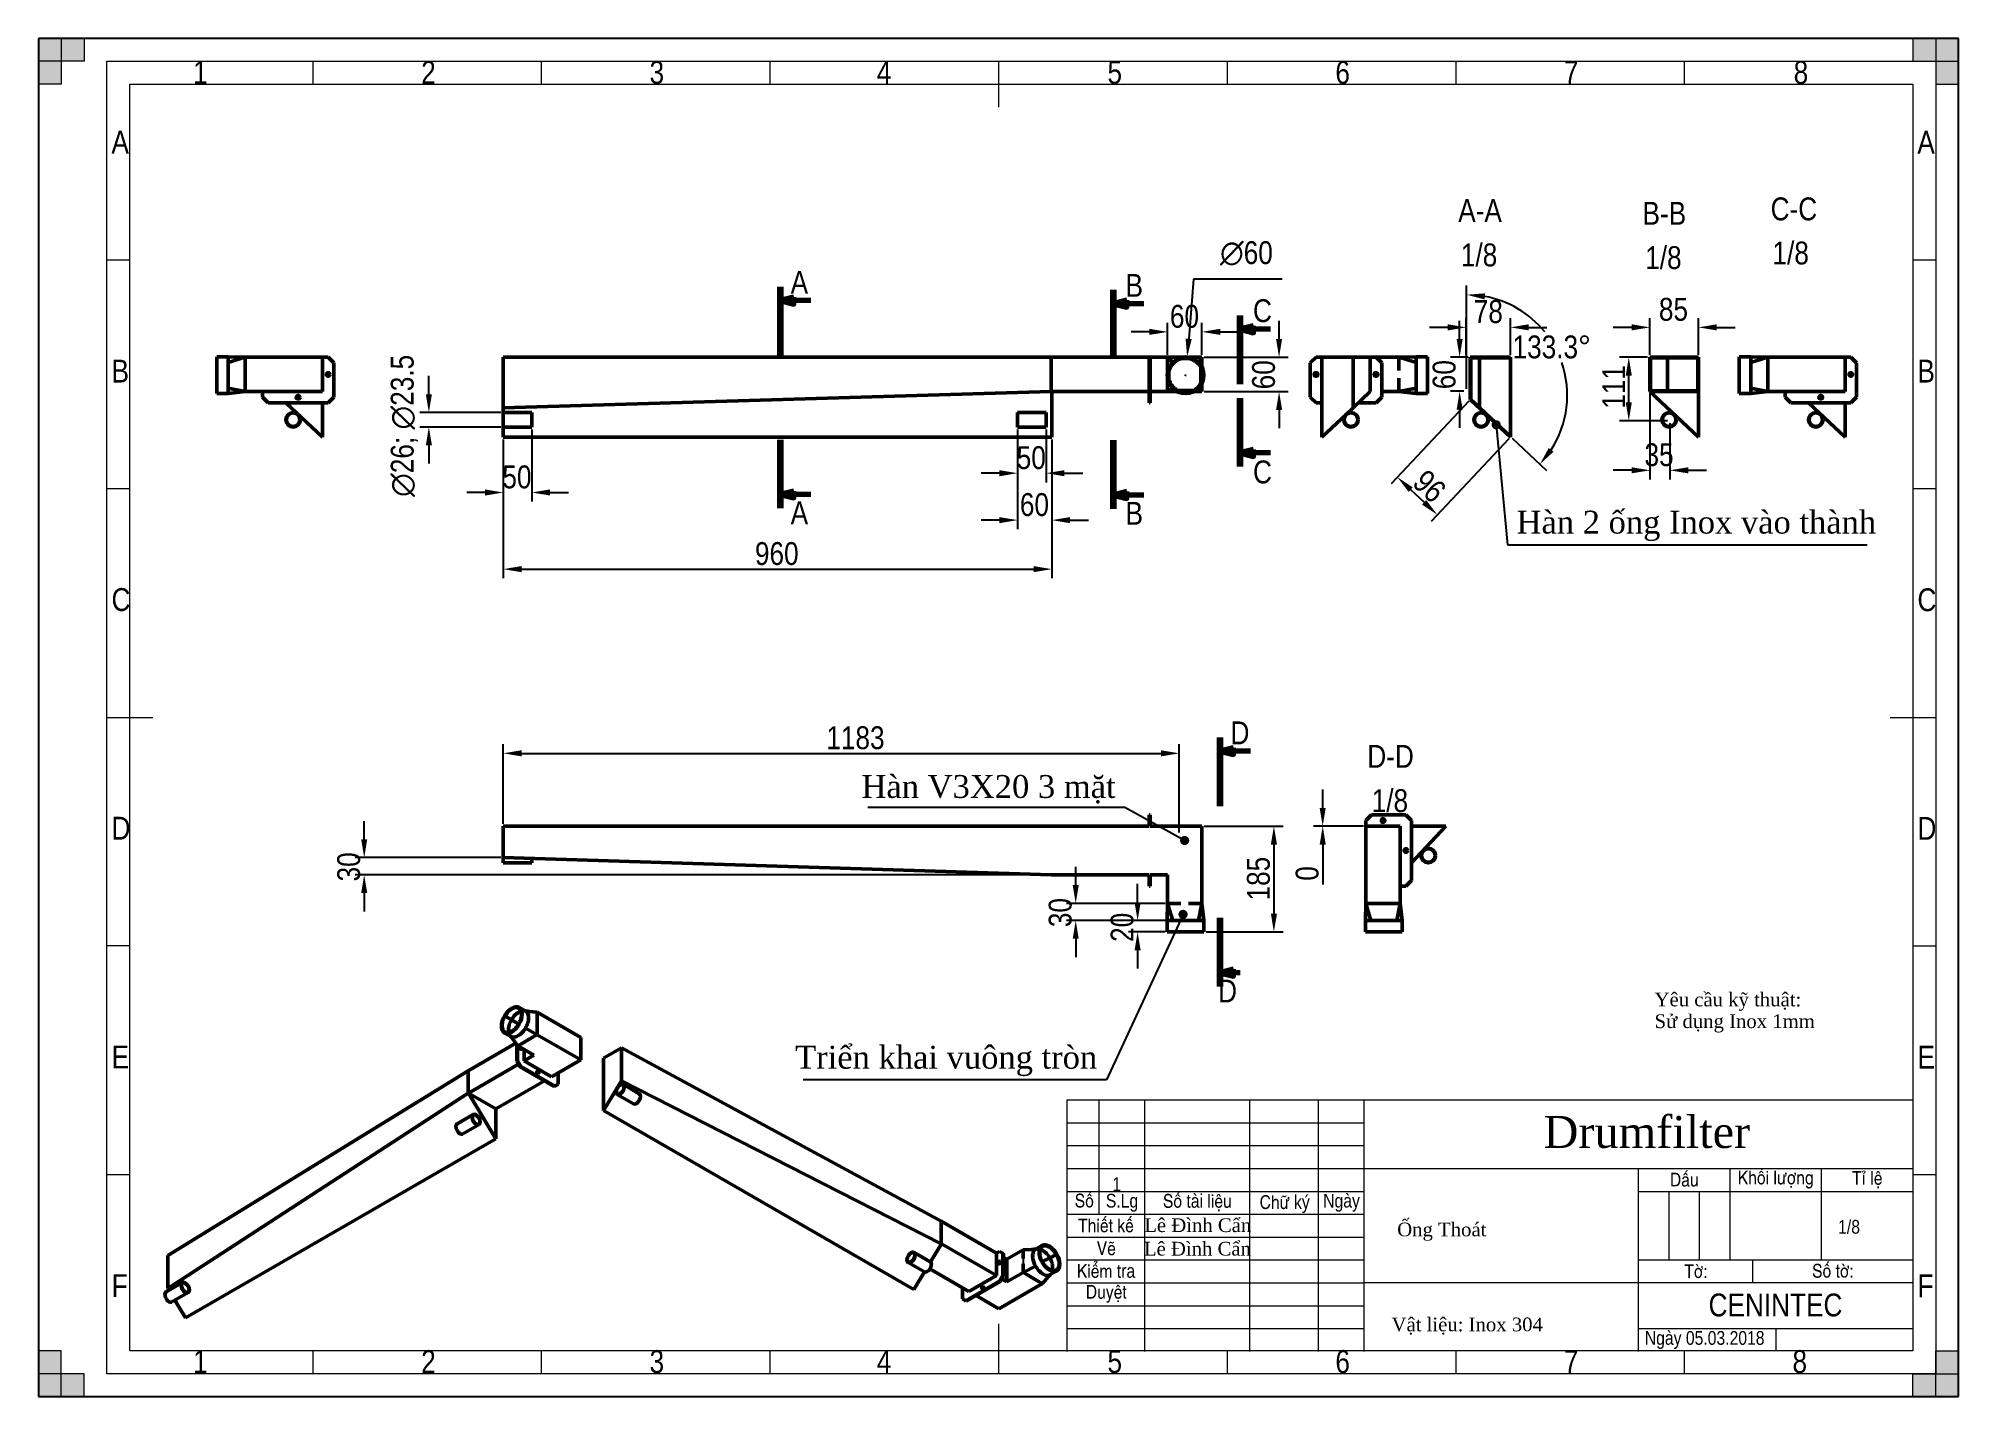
# Model space of a CAD drawing. Header units: millimetres. Extents: x 0 to 3360, y 0 to 2376.
import ezdxf

# ---------------------------------------------------------------- set-up
doc = ezdxf.new("R2010")
doc.units = ezdxf.units.MM
doc.header["$LTSCALE"] = 8
doc.linetypes.add('DOUBLE_DASH_CHAIN', pattern=[1.2403, 0.6614, -0.0827, 0.1654, -0.0827, 0.1654, -0.0827])
for name, color, linetype, lineweight in [('Border (ANSI)', 7, 'Continuous', 70), ('Co ban', 7, 'Continuous', 50), ('Dimension (ANSI)', 7, 'Continuous', 25), ('Hatch (ANSI)', 7, 'Continuous', 18), ('Section Line (ANSI)', 7, 'DOUBLE_DASH_CHAIN', 70), ('Symbol (ANSI)', 7, 'Continuous', 25)]:
    doc.layers.add(name, color=color, linetype=linetype, lineweight=lineweight)
for name, color, linetype, lineweight, true_color in [('Khung ban ve', 5, 'Continuous', 15, 0x0000ff), ('Lien manh', 7, 'Continuous', 25, 0x020305), ('Manh khung ten', 7, 'Continuous', 15, 0x994c4c), ('Net chu', 30, 'Continuous', 15, 0xff7f00), ('THIN', 5, 'Continuous', 15, 0x0000ff)]:
    doc.layers.add(name, color=color, linetype=linetype, lineweight=lineweight, true_color=true_color)
doc.styles.add('Do nham', font='')
doc.styles.add('Linh_50', font='')
doc.styles.add('Note Text (ANSI)', font='')
doc.styles.add('StandardAM_ANSI', font='')
doc.styles.get('Do nham').set_extended_font_data('VNI-Helve-Condense')
doc.styles.get('Linh_50').set_extended_font_data('VNI-Helve-Condense')
doc.styles.get('Note Text (ANSI)').set_extended_font_data('VNI-Helve-Condense')
doc.styles.get('StandardAM_ANSI').set_extended_font_data('VNI-Helve-Condense')
doc.dimstyles.new('Default - mm (ANSI)', dxfattribs={"dimscale": 8, "dimtxt": 5, "dimasz": 4, "dimexe": 2, "dimexo": 0.5, "dimgap": 0.8, "dimtad": 1, "dimtoh": 1, "dimdec": 0, "dimrnd": 1e-08, "dimzin": 4, "dimdsep": 46, "dimtxsty": 'StandardAM_ANSI', "dimcen": 0.09, "dimdle": 10, "dimclrd": 256, "dimclre": 256, "dimclrt": 256, "dimadec": 1, "dimazin": 1, "dimtfac": 0.61, "dimtofl": 0, "dimtmove": 0, "dimatfit": 3, "dimldrblk": 'DOT', "dimfxl": 1, "dimtolj": 1, "dimtzin": 4, "dimlwd": -1, "dimlwe": -1, "dimarcsym": 0})
doc.dimstyles.new('Default - mm (ANSI)$7', dxfattribs={"dimscale": 8, "dimtxt": 5, "dimasz": 2, "dimexe": 2, "dimexo": 0.5, "dimgap": 0.8, "dimtad": 1, "dimtoh": 1, "dimdec": 0, "dimrnd": 1e-08, "dimzin": 4, "dimdsep": 46, "dimtxsty": 'StandardAM_ANSI', "dimcen": 0.09, "dimdle": 10, "dimclrd": 256, "dimclre": 256, "dimclrt": 256, "dimadec": 1, "dimazin": 1, "dimtfac": 0.61, "dimtofl": 0, "dimtmove": 0, "dimatfit": 3, "dimldrblk": 'DOT', "dimfxl": 1, "dimtolj": 1, "dimtzin": 4, "dimlwd": -1, "dimlwe": -1, "dimarcsym": 0})
pattern_1 = [(45, (0, 0), (-3.5921024, 3.5921024), [])]

msp = doc.modelspace()

# ---------------------------------------------------------------- texts
at = {"layer": 'Symbol (ANSI)'}
for s, insert, char_height, attachment_point, style in [(' A-A', (2471.7, 2054.8), 40, 7, 'Do nham'), (' B-B', (2794.2, 2050), 40, 7, 'Do nham'), ('C-C', (3031.1, 2057.2), 40, 7, 'Do nham'), (' 1/8', (2476.3, 1976.7), 40, 7, 'Do nham'), (' 1/8', (3021.6, 1980.1), 40, 7, 'Do nham'), (' 1/8', (2798.9, 1972), 40, 7, 'Do nham'), ('D-D', (2325.4, 1100), 40, 7, 'Do nham'), (' 1/8', (2320.3, 1022), 40, 7, 'Do nham'), ('{\\fVNI-Helve-Condense|b0|i0;1}', (1879.2, 383.6), 24, 1, 'Note Text (ANSI)')]:
    msp.add_mtext(s, dxfattribs=dict(at, insert=insert, char_height=char_height, attachment_point=attachment_point, style=style))
at = {"layer": 'Symbol (ANSI)', "color": 150, "true_color": 0x0080ff, "insert": (2586.5, 1496.6), "char_height": 40, "width": 629.51, "attachment_point": 7, "line_spacing_factor": 0.25, "style": 'StandardAM_ANSI'}
msp.add_mtext('{\\fTimes New Roman|b0|i0;\\H40.0000;Hàn 2 ống Inox vào thành\\P}', dxfattribs=at)
at = {"layer": 'Symbol (ANSI)', "color": 150, "true_color": 0x0080ff, "char_height": 40, "attachment_point": 9, "style": 'StandardAM_ANSI'}
for s, insert, width in [('{\\fTimes New Roman|b0|i0;\\H40.0000;Hàn V3X20 3 mặt}', (1884.9, 1037.2), 444.771), ('{\\fTimes New Roman|b0|i0;\\H40.0000;Triển khai vuông tròn}', (1852.7, 560.5), 528.791)]:
    msp.add_mtext(s, dxfattribs=dict(at, insert=insert, width=width))
at = {"layer": 'Symbol (ANSI)', "insert": (2828, 706.7), "char_height": 24, "width": 280.549, "attachment_point": 1, "line_spacing_factor": 0.948986, "style": 'Note Text (ANSI)'}
msp.add_mtext('{\\fTimes New Roman|b0|i0;\\H24.0000;Yêu cầu kỹ thuật:\\P\\fTimes New Roman|b0|i0;\\H24.0000;Sử dụng Inox 1mm}', dxfattribs=at)
at = {"layer": 'Symbol (ANSI)', "char_height": 24, "attachment_point": 1, "style": 'Note Text (ANSI)'}
for s, insert, width in [('{\\fTimes New Roman|b0|i0;\\H24.0000;Ống Thoát}', (2377.7, 304.4), 156.098), ('{\\fVNI-Helve-Condense|b0|i0;1/8}', (3149.2, 309), 41.406), ('{\\fTimes New Roman|b0|i0;\\H24.0000;Vật liệu: Inox 304}', (2367.8, 138.2), 264.902)]:
    msp.add_mtext(s, dxfattribs=dict(at, insert=insert, width=width))

# ---------------------------------------------------------------- blocks, each defined once
blk = doc.blocks.new('Borders A3_Thuong')
at = {"layer": 'THIN'}
for points in [[(0, 297), (10, 297), (10, 292), (0, 292)], [(5, 297), (5, 287), (0, 287), (0, 297)], [(420, 292), (420, 297), (410, 297), (410, 292)], [(420, 297), (415, 297), (415, 287), (420, 287)], [(0, 0), (5, 0), (5, 10), (0, 10)], [(415, 0), (415, 10), (420, 10), (420, 0)], [(0, 5), (0, 0), (10, 0), (10, 5)], [(420, 0), (410, 0), (410, 5), (420, 5)]]:
    blk.add_hatch(color=256, dxfattribs=at).paths.add_polyline_path(points)
at = {"layer": 'Khung ban ve'}
for p, q in [((210, 292), (210, 282)), ((20, 287), (410, 287)), ((20, 10), (20, 287)), ((410, 287), (410, 10)), ((15, 148.5), (25, 148.5)), ((405, 148.5), (415, 148.5)), ((225, 64.88), (410.02, 64.88)), ((225, 9.88), (225, 64.88)), ((232, 39.88), (232, 64.88)), ((242, 9.88), (242, 64.88)), ((265, 9.88), (265, 64.88)), ((280, 9.88), (280, 64.88)), ((290, 9.88), (290, 64.88)), ((410, 59.88), (410.02, 59.88)), ((410, 54.88), (410.02, 54.88)), ((225, 49.88), (410.02, 49.88)), ((350, 9.88), (350, 49.88)), ((370, 29.88), (370, 49.88)), ((390, 29.88), (390, 49.88)), ((225, 44.88), (290, 44.88)), ((350, 44.88), (410.02, 44.88)), ((225, 39.88), (290, 39.88)), ((410, 39.88), (410.02, 39.88)), ((410, 34.88), (410.02, 34.88)), ((350, 29.88), (410.02, 29.88)), ((375, 24.88), (375, 29.88)), ((410, 24.88), (290, 24.88)), ((410, 19.88), (410.02, 19.88)), ((210, 15.93), (210, 5)), ((410, 10), (20, 10))]:
    blk.add_line(p, q, dxfattribs=at)
at = {"layer": 'Manh khung ten', "lineweight": 25}
for p, q in [((420, 297), (0, 297)), ((0, 297), (0, 0)), ((420, 0), (420, 297)), ((0, 0), (420, 0))]:
    blk.add_line(p, q, dxfattribs=at)
at = {"layer": 'Manh khung ten'}
for p, q in [((0, 297), (420, 297)), ((0, 0), (0, 297)), ((420, 297), (420, 0)), ((15, 292), (415, 292)), ((15, 5), (15, 292)), ((60, 292), (60, 287)), ((110, 292), (110, 287)), ((260, 292), (260, 287)), ((310, 292), (310, 287)), ((360, 292), (360, 287)), ((415, 292), (415, 5)), ((19.97, 248.54), (14.98, 248.54)), ((414.97, 248.54), (409.98, 248.54)), ((19.98, 198.5), (15, 198.5)), ((414.98, 198.5), (410, 198.5)), ((19.98, 98.54), (15, 98.54)), ((414.98, 98.5), (410, 98.5)), ((225, 59.88), (290, 59.88)), ((225, 54.88), (290, 54.88)), ((20, 48.5), (15.02, 48.5)), ((415, 48.46), (410.02, 48.46)), ((356.67, 29.88), (356.67, 44.88)), ((363.33, 29.88), (363.33, 44.88)), ((225, 34.88), (290, 34.88)), ((225, 29.88), (290, 29.88)), ((225, 24.88), (290, 24.88)), ((225, 19.88), (290, 19.88)), ((225, 14.88), (290, 14.88)), ((350, 14.88), (410.02, 14.88)), ((380.01, 14.88), (380.01, 10)), ((60, 10), (60, 5)), ((110, 10), (110, 5)), ((160, 10), (160, 5)), ((260, 10), (260, 5)), ((310, 10), (310, 5)), ((360, 10), (360, 5)), ((415, 5), (15, 5)), ((420, 0), (0, 0))]:
    blk.add_line(p, q, dxfattribs=at)
at = {"layer": 'Net chu'}
blk.add_line((160, 292), (160, 287), dxfattribs=at)
at = {"layer": 'THIN'}
for p, q in [((0, 292), (0, 297)), ((0, 297), (10, 297)), ((0, 297), (5, 297)), ((0, 287), (0, 297)), ((5, 297), (5, 287)), ((10, 297), (10, 292)), ((420, 297), (410, 297)), ((410, 297), (410, 292)), ((420, 297), (415, 297)), ((415, 297), (415, 287)), ((420, 292), (420, 297)), ((420, 287), (420, 297)), ((10, 292), (0, 292)), ((410, 292), (420, 292)), ((5, 287), (0, 287)), ((415, 287), (420, 287)), ((5, 10), (0, 10)), ((0, 10), (0, 0)), ((5, 0), (5, 10)), ((415, 0), (415, 10)), ((415, 10), (420, 10)), ((420, 10), (420, 0)), ((0, 5), (0, 0)), ((10, 5), (0, 5)), ((10, 0), (10, 5)), ((410, 0), (410, 5)), ((410, 5), (420, 5)), ((420, 5), (420, 0)), ((0, 0), (10, 0)), ((0, 0), (5, 0)), ((420, 0), (410, 0)), ((420, 0), (415, 0))]:
    blk.add_line(p, q, dxfattribs=at)
at = {"layer": 'Border (ANSI)', "style": 'Note Text (ANSI)'}
for s, insert, char_height, width, attachment_point in [('\\fTimes New Roman|b0|i0;\\H7.0000;Drumfilter', (351.81, 57.82), 7, 59.8872, 5), ('Daáu', (360, 47.42), 3, 19.9371, 5), ('Khoái löôïng', (379.99, 47.45), 3, 19.9371, 5), ('Tæ leä', (400.02, 47.45), 3, 19.9948, 5), ('Soá', (228.76, 42.83), 3, 7.075, 5), ('S.Lg', (237.02, 42.38), 3, 10.0576, 5), ('Soá taøi lieäu', (253.49, 42.42), 3, 22.8599, 5), ('Chöõ kyù', (272.6, 42.08), 3, 15.0245, 5), ('Ngaøy', (285.03, 42.38), 3, 10.0163, 5), ('Thieát keá', (233.51, 37.41), 3, 16.9679, 5), ('\\fTimes New Roman|b0|i0;\\H3.0000;Lê Đình Cẩn', (253.58, 37.46), 3, 23.4118, 5), ('Veõ', (233.58, 32.4), 3, 17.0139, 5), ('\\fTimes New Roman|b0|i0;\\H3.0000;Lê Đình Cẩn', (253.51, 32.32), 3, 23.4118, 5), ('Kieåm tra', (233.51, 27.45), 3, 16.9779, 5), ('Soá tôø:', (392.49, 27.48), 3, 34.8305, 5), ('Tôø:', (362.55, 27.41), 3, 24.9188, 5), ('Duyeät', (233.58, 22.47), 3, 16.9779, 5), ('\\fVNI-Helve-Condense|b0|i0;\\H5.0000;CENINTEC', (379.95, 20), 5, 59.8872, 5), ('\\fVNI-Helve-Condense|b0|i0;Ngaøy 05.03.2018', (351.37, 12.37), 3, 30.0083, 4)]:
    blk.add_mtext(s, dxfattribs=dict(at, insert=insert, char_height=char_height, width=width, attachment_point=attachment_point))
at = {"layer": 'Net chu', "style": 'Linh_50'}
for s, p in [('1', (33.81, 287.08)), ('2', (83.73, 287.08)), ('3', (133.68, 287.08)), ('4', (183.38, 287.08)), ('5', (233.84, 287.08)), ('6', (283.69, 287.08)), ('7', (333.67, 287.08)), ('8', (383.92, 287.08)), ('A', (15.98, 271.83)), ('A', (410.98, 271.79)), ('B', (16, 221.75)), ('B', (411, 221.75)), ('C', (16, 171.79)), ('C', (411, 171.75)), ('D', (16, 121.79)), ('D', (411, 121.75)), ('E', (16.02, 71.75)), ('E', (411.02, 71.72)), ('F', (16.02, 21.75)), ('F', (411.02, 21.72)), ('1', (33.81, 5.16)), ('2', (83.73, 5.16)), ('3', (133.68, 5.16)), ('4', (183.38, 5.16)), ('5', (233.84, 5.16)), ('6', (283.69, 5.16)), ('7', (333.67, 5.16)), ('8', (383.67, 5.16))]:
    blk.add_text(s, height=5, dxfattribs=at).set_placement(p)
blk = doc.blocks.new('2dTransSection2')
at = {"layer": 'Section Line (ANSI)', "linetype": 'Continuous', "lineweight": 140}
for p, q in [((162.23, 242.67), (162.23, 227.67)), ((162.23, 209.25), (162.23, 194.25))]:
    blk.add_line(p, q, dxfattribs=at)
at = {"layer": 'Section Line (ANSI)', "linetype": 'Continuous'}
for p, q in [((165.23, 240.42), (162.23, 239.67)), ((165.23, 239.67), (162.23, 239.67)), ((162.23, 239.67), (165.23, 238.92)), ((165.23, 238.92), (165.23, 240.42)), ((168.93, 239.67), (165.23, 239.67)), ((165.23, 198), (162.23, 197.25)), ((165.23, 196.5), (165.23, 198)), ((165.23, 197.25), (162.23, 197.25)), ((162.23, 197.25), (165.23, 196.5)), ((168.93, 197.25), (165.23, 197.25))]:
    blk.add_line(p, q, dxfattribs=at)
at = {"layer": 'Section Line (ANSI)', "linetype": 'Continuous', "flags": 128}
for points in [[(165.23, 240.42), (162.23, 239.67), (165.23, 238.92), (165.23, 240.42)], [(165.23, 198), (162.23, 197.25), (165.23, 196.5), (165.23, 198)]]:
    blk.add_lwpolyline(points, dxfattribs=at)
at = {"layer": 'Section Line (ANSI)'}
for points in [[(165.23, 240.42), (162.23, 239.67), (165.23, 238.92), (165.23, 240.42)], [(165.23, 198), (162.23, 197.25), (165.23, 196.5), (165.23, 198)]]:
    blk.add_solid(points, dxfattribs=at)
at = {"layer": 'Section Line (ANSI)', "char_height": 5, "attachment_point": 7, "style": 'Do nham'}
for insert in [(164.54, 241.17), (164.54, 190.75)]:
    blk.add_mtext('A', dxfattribs=dict(at, insert=insert))
blk = doc.blocks.new('2dTransSection3')
at = {"layer": 'Section Line (ANSI)', "linetype": 'Continuous', "lineweight": 140}
for p, q in [((235.07, 241.99), (235.07, 226.99)), ((235.07, 209.15), (235.07, 194.15))]:
    blk.add_line(p, q, dxfattribs=at)
at = {"layer": 'Section Line (ANSI)', "linetype": 'Continuous'}
for p, q in [((238.07, 239.74), (235.07, 238.99)), ((238.07, 238.24), (238.07, 239.74)), ((238.07, 238.99), (235.07, 238.99)), ((235.07, 238.99), (238.07, 238.24)), ((241.78, 238.99), (238.07, 238.99)), ((238.07, 197.9), (235.07, 197.15)), ((238.07, 196.4), (238.07, 197.9)), ((238.07, 197.15), (235.07, 197.15)), ((235.07, 197.15), (238.07, 196.4)), ((241.78, 197.15), (238.07, 197.15))]:
    blk.add_line(p, q, dxfattribs=at)
at = {"layer": 'Section Line (ANSI)', "linetype": 'Continuous', "flags": 128}
for points in [[(238.07, 239.74), (235.07, 238.99), (238.07, 238.24), (238.07, 239.74)], [(238.07, 197.9), (235.07, 197.15), (238.07, 196.4), (238.07, 197.9)]]:
    blk.add_lwpolyline(points, dxfattribs=at)
at = {"layer": 'Section Line (ANSI)'}
for points in [[(238.07, 239.74), (235.07, 238.99), (238.07, 238.24), (238.07, 239.74)], [(238.07, 197.9), (235.07, 197.15), (238.07, 196.4), (238.07, 197.9)]]:
    blk.add_solid(points, dxfattribs=at)
at = {"layer": 'Section Line (ANSI)', "char_height": 5, "attachment_point": 7, "style": 'Do nham'}
for insert in [(237.79, 240.49), (237.79, 190.65)]:
    blk.add_mtext('B', dxfattribs=dict(at, insert=insert))
blk = doc.blocks.new('2dTransSection4')
at = {"layer": 'Section Line (ANSI)', "linetype": 'Continuous', "lineweight": 140}
for p, q in [((262.8, 236.39), (262.8, 221.39)), ((262.8, 218.36), (262.8, 203.36))]:
    blk.add_line(p, q, dxfattribs=at)
at = {"layer": 'Section Line (ANSI)', "linetype": 'Continuous'}
for p, q in [((265.8, 234.14), (262.8, 233.39)), ((265.8, 233.39), (262.8, 233.39)), ((262.8, 233.39), (265.8, 232.64)), ((265.8, 232.64), (265.8, 234.14)), ((269.51, 233.39), (265.8, 233.39)), ((265.8, 207.11), (262.8, 206.36)), ((265.8, 206.36), (262.8, 206.36)), ((262.8, 206.36), (265.8, 205.61)), ((265.8, 205.61), (265.8, 207.11)), ((269.51, 206.36), (265.8, 206.36))]:
    blk.add_line(p, q, dxfattribs=at)
at = {"layer": 'Section Line (ANSI)', "linetype": 'Continuous', "flags": 128}
for points in [[(265.8, 234.14), (262.8, 233.39), (265.8, 232.64), (265.8, 234.14)], [(265.8, 207.11), (262.8, 206.36), (265.8, 205.61), (265.8, 207.11)]]:
    blk.add_lwpolyline(points, dxfattribs=at)
at = {"layer": 'Section Line (ANSI)'}
for points in [[(265.8, 234.14), (262.8, 233.39), (265.8, 232.64), (265.8, 234.14)], [(265.8, 207.11), (262.8, 206.36), (265.8, 205.61), (265.8, 207.11)]]:
    blk.add_solid(points, dxfattribs=at)
at = {"layer": 'Section Line (ANSI)', "char_height": 5, "attachment_point": 7, "style": 'Do nham'}
for insert in [(265.67, 234.89), (265.67, 199.63)]:
    blk.add_mtext('C', dxfattribs=dict(at, insert=insert))
blk = doc.blocks.new('2dTransSection5')
at = {"layer": 'Section Line (ANSI)', "linetype": 'Continuous', "lineweight": 140}
for p, q in [((258.42, 144.14), (258.42, 129.14)), ((258.42, 104.69), (258.42, 89.69))]:
    blk.add_line(p, q, dxfattribs=at)
at = {"layer": 'Section Line (ANSI)', "linetype": 'Continuous'}
for p, q in [((261.42, 141.89), (258.42, 141.14)), ((261.42, 141.14), (258.42, 141.14)), ((258.42, 141.14), (261.42, 140.39)), ((261.42, 140.39), (261.42, 141.89)), ((265.13, 141.14), (261.42, 141.14)), ((261.42, 93.44), (258.42, 92.69)), ((261.42, 92.69), (258.42, 92.69)), ((258.42, 92.69), (261.42, 91.94)), ((261.42, 91.94), (261.42, 93.44)), ((262.87, 92.69), (261.42, 92.69))]:
    blk.add_line(p, q, dxfattribs=at)
at = {"layer": 'Section Line (ANSI)', "linetype": 'Continuous', "flags": 128}
for points in [[(261.42, 141.89), (258.42, 141.14), (261.42, 140.39), (261.42, 141.89)], [(261.42, 93.44), (258.42, 92.69), (261.42, 91.94), (261.42, 93.44)]]:
    blk.add_lwpolyline(points, dxfattribs=at)
at = {"layer": 'Section Line (ANSI)'}
for points in [[(261.42, 141.89), (258.42, 141.14), (261.42, 140.39), (261.42, 141.89)], [(261.42, 93.44), (258.42, 92.69), (261.42, 91.94), (261.42, 93.44)]]:
    blk.add_solid(points, dxfattribs=at)
at = {"layer": 'Section Line (ANSI)', "char_height": 5, "attachment_point": 7, "style": 'Do nham'}
for insert in [(260.75, 142.64), (258.03, 86.19)]:
    blk.add_mtext('D', dxfattribs=dict(at, insert=insert))
blk = doc.blocks.new('*D9')
at = {"layer": 'Defpoints', "color": 0, "transparency": 16777216}
for p in [(1996.3, 1125.3), (813.4, 997.8), (1996.3, 982.8)]:
    blk.add_point(p, dxfattribs=at)
at = {"layer": 'Dimension (ANSI)', "transparency": 16777216}
for p, q in [((813.4, 1001.8), (813.4, 1141.3)), ((845.4, 1125.3), (1964.3, 1125.3)), ((1996.3, 986.8), (1996.3, 1141.3))]:
    blk.add_line(p, q, dxfattribs=at)
for points in [[(845.4, 1130.7), (845.4, 1120), (813.4, 1125.3)], [(1964.3, 1130.7), (1964.3, 1120), (1996.3, 1125.3)]]:
    blk.add_solid(points, dxfattribs=at)
at = {"layer": 'Dimension (ANSI)', "color": 150, "true_color": 0x0080ff, "transparency": 16777216, "insert": (1378.7, 1172.6), "char_height": 40, "attachment_point": 1, "style": 'StandardAM_ANSI'}
blk.add_mtext('\\A1;1183', dxfattribs=at)
blk = doc.blocks.new('_Dot')
at = {"color": 0, "linetype": 'ByBlock', "lineweight": -2}
blk.add_line((-0.5, 0), (-1, 0), dxfattribs=at)
at = {"color": 0, "linetype": 'ByBlock', "const_width": 0.5}
blk.add_lwpolyline([(-0.25, 0, 1), (0.25, 0, 1)], format="xyb", close=True, dxfattribs=at)
blk = doc.blocks.new('*D10')
at = {"layer": 'Defpoints', "color": 0, "transparency": 16777216}
for p in [(2782.9, 1818.2), (2819.8, 1818.2), (2854.8, 1707.1)]:
    blk.add_point(p, dxfattribs=at)
at = {"layer": 'Dimension (ANSI)', "transparency": 16777216}
for p, q in [((2815.8, 1818.2), (2766.9, 1818.2)), ((2782.9, 1739.1), (2782.9, 1786.2)), ((2850.8, 1707.1), (2766.9, 1707.1))]:
    blk.add_line(p, q, dxfattribs=at)
for points in [[(2777.6, 1786.2), (2788.2, 1786.2), (2782.9, 1818.2)], [(2777.6, 1739.1), (2788.2, 1739.1), (2782.9, 1707.1)]]:
    blk.add_solid(points, dxfattribs=at)
at = {"layer": 'Dimension (ANSI)', "color": 150, "true_color": 0x0080ff, "transparency": 16777216, "insert": (2736.5, 1728.2), "char_height": 40, "attachment_point": 1, "rotation": 90, "style": 'StandardAM_ANSI'}
blk.add_mtext('\\A1;111', dxfattribs=at)
blk = doc.blocks.new('*D11')
at = {"layer": 'Defpoints', "color": 0, "transparency": 16777216}
for p in [(2819.8, 1758.2), (2854.8, 1707.1), (2854.8, 1620.4)]:
    blk.add_point(p, dxfattribs=at)
at = {"layer": 'Dimension (ANSI)', "transparency": 16777216}
for p, q in [((2819.8, 1754.2), (2819.8, 1604.4)), ((2854.8, 1703.1), (2854.8, 1604.4)), ((2787.8, 1620.4), (2755.8, 1620.4)), ((2886.8, 1620.4), (2918.8, 1620.4))]:
    blk.add_line(p, q, dxfattribs=at)
for points in [[(2787.8, 1625.8), (2787.8, 1615.1), (2819.8, 1620.4)], [(2886.8, 1625.8), (2886.8, 1615.1), (2854.8, 1620.4)]]:
    blk.add_solid(points, dxfattribs=at)
at = {"layer": 'Dimension (ANSI)', "color": 150, "true_color": 0x0080ff, "transparency": 16777216, "insert": (2810.4, 1667.7), "char_height": 40, "attachment_point": 1, "style": 'StandardAM_ANSI'}
blk.add_mtext('\\A1;35', dxfattribs=at)
blk = doc.blocks.new('*D12')
at = {"layer": 'Defpoints', "color": 0, "transparency": 16777216}
for p in [(2505.6, 1818.2), (2486.9, 1758.6), (2498.2, 1758.6)]:
    blk.add_point(p, dxfattribs=at)
at = {"layer": 'Dimension (ANSI)', "transparency": 16777216}
for p, q in [((2486.9, 1850.2), (2486.9, 1882.2)), ((2501.6, 1818.2), (2470.9, 1818.2)), ((2494.2, 1758.6), (2470.9, 1758.6)), ((2486.9, 1726.6), (2486.9, 1694.6))]:
    blk.add_line(p, q, dxfattribs=at)
for points in [[(2481.6, 1850.2), (2492.2, 1850.2), (2486.9, 1818.2)], [(2481.6, 1726.6), (2492.2, 1726.6), (2486.9, 1758.6)]]:
    blk.add_solid(points, dxfattribs=at)
at = {"layer": 'Dimension (ANSI)', "color": 150, "true_color": 0x0080ff, "transparency": 16777216, "insert": (2439.7, 1762.3), "char_height": 40, "attachment_point": 1, "rotation": 90, "style": 'StandardAM_ANSI'}
blk.add_mtext('\\A1;60', dxfattribs=at)
blk = doc.blocks.new('*D13')
at = {"layer": 'Defpoints', "color": 0, "transparency": 16777216}
for p in [(2499.2, 1759), (2499.2, 1751.6), (2675.1, 1755.2), (2575.7, 1679.5)]:
    blk.add_point(p, dxfattribs=at)
at = {"layer": 'Dimension (ANSI)', "transparency": 16777216}
for p, q in [((2499.2, 1763), (2499.2, 1943.6)), ((2578.6, 1676.8), (2639, 1620))]:
    blk.add_line(p, q, dxfattribs=at)
for start, end in [(39.1331, 79.5682), (327.1675, 19.0425)]:
    blk.add_arc((2499.2, 1751.6), 176, start, end, dxfattribs=at)
for points in [[(2530.5, 1919.4), (2531.5, 1930), (2499.2, 1927.6)], [(2651.2, 1652.9), (2642.8, 1659.5), (2627.3, 1631)]]:
    blk.add_solid(points, dxfattribs=at)
at = {"layer": 'Dimension (ANSI)', "color": 150, "true_color": 0x0080ff, "transparency": 16777216, "insert": (2579.5, 1856.3), "char_height": 40, "attachment_point": 1, "style": 'StandardAM_ANSI'}
blk.add_mtext('\\A1;133.3°', dxfattribs=at)
blk = doc.blocks.new('*D14')
at = {"layer": 'Defpoints', "color": 0, "transparency": 16777216}
for p in [(2575.7, 1870.5), (2498.2, 1818.6), (2575.7, 1818.2)]:
    blk.add_point(p, dxfattribs=at)
at = {"layer": 'Dimension (ANSI)', "transparency": 16777216}
for p, q in [((2498.2, 1822.6), (2498.2, 1886.5)), ((2575.7, 1822.2), (2575.7, 1886.5)), ((2466.2, 1870.5), (2434.2, 1870.5)), ((2607.7, 1870.5), (2639.7, 1870.5))]:
    blk.add_line(p, q, dxfattribs=at)
for points in [[(2466.2, 1875.9), (2466.2, 1865.2), (2498.2, 1870.5)], [(2607.7, 1875.9), (2607.7, 1865.2), (2575.7, 1870.5)]]:
    blk.add_solid(points, dxfattribs=at)
at = {"layer": 'Dimension (ANSI)', "color": 150, "true_color": 0x0080ff, "transparency": 16777216, "insert": (2511.6, 1918.2), "char_height": 40, "attachment_point": 1, "style": 'StandardAM_ANSI'}
blk.add_mtext('\\A1;78', dxfattribs=at)
blk = doc.blocks.new('*D15')
at = {"layer": 'Defpoints', "color": 0, "transparency": 16777216}
for p in [(2247.3, 997.8), (2322.5, 997.8), (2322.9, 997.8)]:
    blk.add_point(p, dxfattribs=at)
at = {"layer": 'Dimension (ANSI)', "transparency": 16777216}
for p, q in [((2247.3, 1029.8), (2247.3, 1061.8)), ((2318.5, 997.8), (2231.3, 997.8)), ((2318.9, 997.8), (2231.3, 997.8)), ((2247.3, 965.8), (2247.3, 896.1))]:
    blk.add_line(p, q, dxfattribs=at)
for points in [[(2242, 1029.8), (2252.6, 1029.8), (2247.3, 997.8)], [(2242, 965.8), (2252.6, 965.8), (2247.3, 997.8)]]:
    blk.add_solid(points, dxfattribs=at)
at = {"layer": 'Dimension (ANSI)', "color": 150, "true_color": 0x0080ff, "transparency": 16777216, "insert": (2200, 902.5), "char_height": 40, "attachment_point": 1, "rotation": 90, "style": 'StandardAM_ANSI'}
blk.add_mtext('\\A1;0', dxfattribs=at)
blk = doc.blocks.new('*D16')
at = {"layer": 'Defpoints', "color": 0, "transparency": 16777216}
for p in [(813.4, 1678.2), (1773.4, 1678.2), (1773.4, 1447.5)]:
    blk.add_point(p, dxfattribs=at)
at = {"layer": 'Dimension (ANSI)', "transparency": 16777216}
for p, q in [((813.4, 1674.2), (813.4, 1431.5)), ((1773.4, 1674.2), (1773.4, 1431.5)), ((845.4, 1447.5), (1741.4, 1447.5))]:
    blk.add_line(p, q, dxfattribs=at)
for points in [[(845.4, 1452.9), (845.4, 1442.2), (813.4, 1447.5)], [(1741.4, 1452.9), (1741.4, 1442.2), (1773.4, 1447.5)]]:
    blk.add_solid(points, dxfattribs=at)
at = {"layer": 'Dimension (ANSI)', "color": 150, "true_color": 0x0080ff, "transparency": 16777216, "insert": (1253.8, 1494.8), "char_height": 40, "attachment_point": 1, "style": 'StandardAM_ANSI'}
blk.add_mtext('\\A1;960', dxfattribs=at)
blk = doc.blocks.new('*D17')
at = {"layer": 'Defpoints', "color": 0, "transparency": 16777216}
for p in [(2505.6, 1744.2), (2575.7, 1678.2), (2448.1, 1542.5)]:
    blk.add_point(p, dxfattribs=at)
at = {"layer": 'Dimension (ANSI)', "transparency": 16777216}
for p, q in [((2502.8, 1741.3), (2367, 1596.9)), ((2573, 1675.3), (2437.1, 1530.9)), ((2401.2, 1586.6), (2424.8, 1564.5))]:
    blk.add_line(p, q, dxfattribs=at)
for points in [[(2404.9, 1590.5), (2397.6, 1582.7), (2377.9, 1608.5)], [(2428.4, 1568.3), (2421.1, 1560.6), (2448.1, 1542.5)]]:
    blk.add_solid(points, dxfattribs=at)
at = {"layer": 'Dimension (ANSI)', "color": 150, "true_color": 0x0080ff, "transparency": 16777216, "insert": (2429.5, 1624.8), "char_height": 40, "attachment_point": 1, "rotation": 316.7357, "style": 'StandardAM_ANSI'}
blk.add_mtext('\\A1;96', dxfattribs=at)
blk = doc.blocks.new('*D18')
at = {"layer": 'Defpoints', "color": 0, "transparency": 16777216}
for p in [(2904.8, 1870.5), (2819.8, 1818.2), (2904.8, 1818.2)]:
    blk.add_point(p, dxfattribs=at)
at = {"layer": 'Dimension (ANSI)', "transparency": 16777216}
for p, q in [((2819.8, 1822.2), (2819.8, 1886.5)), ((2904.8, 1822.2), (2904.8, 1886.5)), ((2787.8, 1870.5), (2755.8, 1870.5)), ((2936.8, 1870.5), (2968.8, 1870.5))]:
    blk.add_line(p, q, dxfattribs=at)
for points in [[(2787.8, 1875.9), (2787.8, 1865.2), (2819.8, 1870.5)], [(2936.8, 1875.9), (2936.8, 1865.2), (2904.8, 1870.5)]]:
    blk.add_solid(points, dxfattribs=at)
at = {"layer": 'Dimension (ANSI)', "color": 150, "true_color": 0x0080ff, "transparency": 16777216, "insert": (2835.6, 1922.1), "char_height": 40, "attachment_point": 1, "style": 'StandardAM_ANSI'}
blk.add_mtext('\\A1;85', dxfattribs=at)
blk = doc.blocks.new('*D19')
at = {"layer": 'Defpoints', "color": 0, "transparency": 16777216}
for p in [(813.4, 942.8), (570.1, 912.8), (1772.4, 912.8)]:
    blk.add_point(p, dxfattribs=at)
at = {"layer": 'Dimension (ANSI)', "transparency": 16777216}
for p, q in [((570.1, 974.8), (570.1, 1006.8)), ((809.4, 942.8), (554.1, 942.8)), ((1768.4, 912.8), (554.1, 912.8)), ((570.1, 880.8), (570.1, 848.8))]:
    blk.add_line(p, q, dxfattribs=at)
for points in [[(564.8, 974.8), (575.4, 974.8), (570.1, 942.8)], [(564.8, 880.8), (575.4, 880.8), (570.1, 912.8)]]:
    blk.add_solid(points, dxfattribs=at)
at = {"layer": 'Dimension (ANSI)', "color": 150, "true_color": 0x0080ff, "transparency": 16777216, "insert": (522.9, 901.2), "char_height": 40, "attachment_point": 1, "rotation": 90, "style": 'StandardAM_ANSI'}
blk.add_mtext('\\A1;30', dxfattribs=at)
blk = doc.blocks.new('*D20')
at = {"layer": 'Defpoints', "color": 0, "transparency": 16777216}
for p in [(2035.9, 997.8), (2039.4, 812.8), (2161.9, 812.8)]:
    blk.add_point(p, dxfattribs=at)
at = {"layer": 'Dimension (ANSI)', "transparency": 16777216}
for p, q in [((2039.9, 997.8), (2177.9, 997.8)), ((2161.9, 965.8), (2161.9, 844.8)), ((2043.4, 812.8), (2177.9, 812.8))]:
    blk.add_line(p, q, dxfattribs=at)
for points in [[(2156.6, 965.8), (2167.3, 965.8), (2161.9, 997.8)], [(2156.6, 844.8), (2167.3, 844.8), (2161.9, 812.8)]]:
    blk.add_solid(points, dxfattribs=at)
at = {"layer": 'Dimension (ANSI)', "color": 150, "true_color": 0x0080ff, "transparency": 16777216, "insert": (2114.7, 867.9), "char_height": 40, "attachment_point": 1, "rotation": 90, "style": 'StandardAM_ANSI'}
blk.add_mtext('\\A1;185', dxfattribs=at)
blk = doc.blocks.new('*D21')
at = {"layer": 'Defpoints', "color": 0, "transparency": 16777216}
for p in [(1975.9, 862.8), (1815.1, 832.8), (1975.7, 832.8)]:
    blk.add_point(p, dxfattribs=at)
at = {"layer": 'Dimension (ANSI)', "transparency": 16777216}
for p, q in [((1815.1, 894.8), (1815.1, 926.8)), ((1971.9, 862.8), (1799.1, 862.8)), ((1971.7, 832.8), (1799.1, 832.8)), ((1815.1, 800.8), (1815.1, 768.8))]:
    blk.add_line(p, q, dxfattribs=at)
for points in [[(1809.8, 894.8), (1820.4, 894.8), (1815.1, 862.8)], [(1809.8, 800.8), (1820.4, 800.8), (1815.1, 832.8)]]:
    blk.add_solid(points, dxfattribs=at)
at = {"layer": 'Dimension (ANSI)', "color": 150, "true_color": 0x0080ff, "transparency": 16777216, "insert": (1767.9, 821.2), "char_height": 40, "attachment_point": 1, "rotation": 90, "style": 'StandardAM_ANSI'}
blk.add_mtext('\\A1;30', dxfattribs=at)
blk = doc.blocks.new('*D22')
at = {"layer": 'Defpoints', "color": 0, "transparency": 16777216}
for p in [(1923.4, 812.8), (1975.4, 812.8), (1975.7, 832.8)]:
    blk.add_point(p, dxfattribs=at)
at = {"layer": 'Dimension (ANSI)', "transparency": 16777216}
for p, q in [((1923.4, 864.8), (1923.4, 896.8)), ((1971.7, 832.8), (1907.4, 832.8)), ((1971.4, 812.8), (1907.4, 812.8)), ((1923.4, 780.8), (1923.4, 748.8))]:
    blk.add_line(p, q, dxfattribs=at)
for points in [[(1918.1, 864.8), (1928.8, 864.8), (1923.4, 832.8)], [(1918.1, 780.8), (1928.8, 780.8), (1923.4, 812.8)]]:
    blk.add_solid(points, dxfattribs=at)
at = {"layer": 'Dimension (ANSI)', "color": 150, "true_color": 0x0080ff, "transparency": 16777216, "insert": (1876.2, 795.4), "char_height": 40, "attachment_point": 1, "rotation": 90, "style": 'StandardAM_ANSI'}
blk.add_mtext('\\A1;20', dxfattribs=at)
blk = doc.blocks.new('*D23')
at = {"layer": 'Defpoints', "color": 0, "transparency": 16777216}
for p in [(863.4, 1696.1), (813.4, 1678.2), (863.4, 1581.6)]:
    blk.add_point(p, dxfattribs=at)
at = {"layer": 'Dimension (ANSI)', "transparency": 16777216}
for p, q in [((863.4, 1692.1), (863.4, 1565.6)), ((813.4, 1674.2), (813.4, 1565.6)), ((781.4, 1581.6), (749.4, 1581.6)), ((895.4, 1581.6), (927.4, 1581.6))]:
    blk.add_line(p, q, dxfattribs=at)
for points in [[(781.4, 1587), (781.4, 1576.3), (813.4, 1581.6)], [(895.4, 1587), (895.4, 1576.3), (863.4, 1581.6)]]:
    blk.add_solid(points, dxfattribs=at)
at = {"layer": 'Dimension (ANSI)', "color": 150, "true_color": 0x0080ff, "transparency": 16777216, "insert": (811.9, 1628.9), "char_height": 40, "attachment_point": 1, "style": 'StandardAM_ANSI'}
blk.add_mtext('\\A1;50', dxfattribs=at)
blk = doc.blocks.new('*D24')
at = {"layer": 'Defpoints', "color": 0, "transparency": 16777216}
for p in [(813.4, 1721.6), (683.2, 1696.1), (813.4, 1696.1)]:
    blk.add_point(p, dxfattribs=at)
at = {"layer": 'Dimension (ANSI)', "transparency": 16777216}
for p, q in [((683.2, 1753.6), (683.2, 1785.6)), ((809.4, 1721.6), (667.2, 1721.6)), ((809.4, 1696.1), (667.2, 1696.1)), ((683.2, 1664.1), (683.2, 1632.1))]:
    blk.add_line(p, q, dxfattribs=at)
for points in [[(677.9, 1753.6), (688.6, 1753.6), (683.2, 1721.6)], [(677.9, 1664.1), (688.6, 1664.1), (683.2, 1696.1)]]:
    blk.add_solid(points, dxfattribs=at)
at = {"layer": 'Dimension (ANSI)', "color": 150, "true_color": 0x0080ff, "transparency": 16777216, "insert": (616.6, 1561.2), "char_height": 40, "attachment_point": 1, "rotation": 90, "style": 'StandardAM_ANSI'}
blk.add_mtext('\\A1; \\fAIGDT|b0|i0;\\H40.0000;n\\fVNI-Helve-Condense|b0|i0;\\H40.0000;26; \\fAIGDT|b0|i0;\\H40.0000;n\\fVNI-Helve-Condense|b0|i0;\\H40.0000;23.5', dxfattribs=at)
blk = doc.blocks.new('*D25')
at = {"layer": 'Defpoints', "color": 0, "transparency": 16777216}
for p in [(1713.4, 1696.1), (1773.4, 1678.2), (1773.4, 1533.3)]:
    blk.add_point(p, dxfattribs=at)
at = {"layer": 'Dimension (ANSI)', "transparency": 16777216}
for p, q in [((1713.4, 1692.1), (1713.4, 1517.3)), ((1773.4, 1674.2), (1773.4, 1517.3)), ((1681.4, 1533.3), (1649.4, 1533.3)), ((1805.4, 1533.3), (1837.4, 1533.3))]:
    blk.add_line(p, q, dxfattribs=at)
for points in [[(1681.4, 1538.6), (1681.4, 1527.9), (1713.4, 1533.3)], [(1805.4, 1538.6), (1805.4, 1527.9), (1773.4, 1533.3)]]:
    blk.add_solid(points, dxfattribs=at)
at = {"layer": 'Dimension (ANSI)', "color": 150, "true_color": 0x0080ff, "transparency": 16777216, "insert": (1717.4, 1580.5), "char_height": 40, "attachment_point": 1, "style": 'StandardAM_ANSI'}
blk.add_mtext('\\A1;60', dxfattribs=at)
blk = doc.blocks.new('*D26')
at = {"layer": 'Defpoints', "color": 0, "transparency": 16777216}
for p in [(1713.4, 1696.1), (1763.4, 1696.1), (1713.4, 1615.4)]:
    blk.add_point(p, dxfattribs=at)
at = {"layer": 'Dimension (ANSI)', "transparency": 16777216}
for p, q in [((1713.4, 1692.1), (1713.4, 1599.4)), ((1763.4, 1692.1), (1763.4, 1599.4)), ((1681.4, 1615.4), (1649.4, 1615.4)), ((1795.4, 1615.4), (1827.4, 1615.4))]:
    blk.add_line(p, q, dxfattribs=at)
for points in [[(1681.4, 1620.7), (1681.4, 1610), (1713.4, 1615.4)], [(1795.4, 1620.7), (1795.4, 1610), (1763.4, 1615.4)]]:
    blk.add_solid(points, dxfattribs=at)
at = {"layer": 'Dimension (ANSI)', "color": 150, "true_color": 0x0080ff, "transparency": 16777216, "insert": (1711.9, 1662.6), "char_height": 40, "attachment_point": 1, "style": 'StandardAM_ANSI'}
blk.add_mtext('\\A1;50', dxfattribs=at)
blk = doc.blocks.new('*D27')
at = {"layer": 'Defpoints', "color": 0, "transparency": 16777216}
for p in [(2010.1, 1818.6), (2004.8, 1754.8)]:
    blk.add_point(p, dxfattribs=at)
at = {"layer": 'Dimension (ANSI)', "transparency": 16777216}
for p, q in [((2021.4, 1954.6), (2012.8, 1850.4)), ((2176.3, 1954.6), (2021.4, 1954.6)), ((2006.7, 1786.7), (2008.2, 1786.7)), ((2007.4, 1785.9), (2007.4, 1787.4))]:
    blk.add_line(p, q, dxfattribs=at)
blk.add_solid([(2007.4, 1850.9), (2018.1, 1850), (2010.1, 1818.6)], dxfattribs=at)
at = {"layer": 'Dimension (ANSI)', "color": 150, "true_color": 0x0080ff, "transparency": 16777216, "insert": (2054.9, 2021.2), "char_height": 40, "attachment_point": 1, "style": 'StandardAM_ANSI'}
blk.add_mtext('\\A1; \\fAIGDT|b0|i0;\\H40.0000;n\\fVNI-Helve-Condense|b0|i0;\\H40.0000;60', dxfattribs=at)
blk = doc.blocks.new('*D28')
at = {"layer": 'Defpoints', "color": 0, "transparency": 16777216}
for p in [(2035.9, 1862.6), (1975.9, 1818.2), (2035.9, 1818.2)]:
    blk.add_point(p, dxfattribs=at)
at = {"layer": 'Dimension (ANSI)', "transparency": 16777216}
for p, q in [((1943.9, 1862.6), (1911.9, 1862.6)), ((1975.9, 1822.2), (1975.9, 1878.6)), ((2035.9, 1822.2), (2035.9, 1878.6)), ((2067.9, 1862.6), (2099.9, 1862.6))]:
    blk.add_line(p, q, dxfattribs=at)
for points in [[(1943.9, 1868), (1943.9, 1857.3), (1975.9, 1862.6)], [(2067.9, 1868), (2067.9, 1857.3), (2035.9, 1862.6)]]:
    blk.add_solid(points, dxfattribs=at)
at = {"layer": 'Dimension (ANSI)', "color": 150, "true_color": 0x0080ff, "transparency": 16777216, "insert": (1979.9, 1909.9), "char_height": 40, "attachment_point": 1, "style": 'StandardAM_ANSI'}
blk.add_mtext('\\A1;60', dxfattribs=at)
blk = doc.blocks.new('*D29')
at = {"layer": 'Defpoints', "color": 0, "transparency": 16777216}
for p in [(2035.9, 1818.2), (2035.9, 1758.2), (2171, 1758.2)]:
    blk.add_point(p, dxfattribs=at)
at = {"layer": 'Dimension (ANSI)', "transparency": 16777216}
for p, q in [((2171, 1850.2), (2171, 1882.2)), ((2039.9, 1818.2), (2187, 1818.2)), ((2039.9, 1758.2), (2187, 1758.2)), ((2171, 1726.2), (2171, 1694.2))]:
    blk.add_line(p, q, dxfattribs=at)
for points in [[(2165.7, 1850.2), (2176.3, 1850.2), (2171, 1818.2)], [(2165.7, 1726.2), (2176.3, 1726.2), (2171, 1758.2)]]:
    blk.add_solid(points, dxfattribs=at)
at = {"layer": 'Dimension (ANSI)', "color": 150, "true_color": 0x0080ff, "transparency": 16777216, "insert": (2123.7, 1762.1), "char_height": 40, "attachment_point": 1, "rotation": 90, "style": 'StandardAM_ANSI'}
blk.add_mtext('\\A1;60', dxfattribs=at)

# ---------------------------------------------------------------- dimensions: what is measured, and where the dimension line sits
at = {"layer": 'Dimension (ANSI)'}
dim = msp.add_diameter_dim_2p(p1=(2004.8, 1754.8), p2=(2010.1, 1818.6), text=' \\fAIGDT|b0|i0;\\H40.0000;n\\fVNI-Helve-Condense|b0|i0;\\H40.0000;60', dimstyle='Default - mm (ANSI)', override={"dimgap": 0.8, "dimtih": 1, "dimdec": 0, "dimlfac": 1, "dimtol": 0, "dimlim": 0, "dimtp": 0, "dimtm": 0, "dimtdec": 2}, dxfattribs=at)
dim.commit()
dim.dimension.update_dxf_attribs({"geometry": '*D27', "text_midpoint": (2115.6, 1954.6), "dimtype": 163})
for base, p1, p2, angle, override, picture, middle in [((2575.7358, 1870.5408), (2498.1596, 1818.5587), (2575.7358, 1818.167), 180, {"dimgap": 0.851066, "dimtoh": 0, "dimdec": 0, "dimtol": 0, "dimlim": 0, "dimtp": 0, "dimtm": 0, "dimtdec": 2}, '*D14', (2536.9477, 1870.5408)), ((2904.8, 1870.5), (2819.8, 1818.2), (2904.8, 1818.2), 180, {"dimgap": 1.339474, "dimtoh": 0, "dimdec": 0, "dimtol": 0, "dimlim": 0, "dimtp": 0, "dimtm": 0, "dimtdec": 2}, '*D18', (2862.3, 1870.5)), ((2035.9, 1862.6), (1975.9, 1818.2), (2035.9, 1818.2), 180, {"dimgap": 0.8, "dimtoh": 0, "dimdec": 0, "dimtol": 0, "dimlim": 0, "dimtp": 0, "dimtm": 0, "dimtdec": 2, "dimatfit": 1}, '*D28', (2005.9, 1862.6)), ((2171, 1758.2), (2035.9, 1818.2), (2035.9, 1758.2), 90, {"dimgap": 0.8, "dimtoh": 0, "dimdec": 0, "dimtol": 0, "dimlim": 0, "dimtp": 0, "dimtm": 0, "dimtdec": 2, "dimatfit": 1}, '*D29', (2171, 1788.2)), ((2486.9, 1758.6), (2505.6, 1818.2), (2498.2, 1758.6), 90, {"dimgap": 0.8, "dimtoh": 0, "dimdec": 0, "dimtol": 0, "dimlim": 0, "dimtp": 0, "dimtm": 0, "dimtdec": 2, "dimatfit": 1}, '*D12', (2486.9, 1788.4)), ((2782.9, 1818.2), (2854.8, 1707.1), (2819.8, 1818.2), 90, {"dimgap": 0.8, "dimtoh": 0, "dimdec": 0, "dimtol": 0, "dimlim": 0, "dimtp": 0, "dimtm": 0, "dimtdec": 2, "dimatfit": 1}, '*D10', (2782.9, 1762.8)), ((2854.8, 1620.4), (2819.8, 1758.2), (2854.8, 1707.1), 180, {"dimgap": 0.8, "dimtoh": 0, "dimdec": 0, "dimtol": 0, "dimlim": 0, "dimtp": 0, "dimtm": 0, "dimtdec": 2, "dimatfit": 1}, '*D11', (2837.3, 1620.4)), ((2448.1, 1542.5), (2505.6, 1744.2), (2575.7, 1678.2), 136.7357, {"dimgap": 0.8, "dimtoh": 0, "dimdec": 0, "dimtol": 0, "dimlim": 0, "dimtp": 0, "dimtm": 0, "dimtdec": 2, "dimatfit": 1}, '*D17', (2416.2, 1572.5)), ((863.4, 1581.6), (813.4, 1678.2), (863.4, 1696.1), 180, {"dimgap": 0.8, "dimtoh": 0, "dimdec": 0, "dimtol": 0, "dimlim": 0, "dimtp": 0, "dimtm": 0, "dimtdec": 2, "dimatfit": 1}, '*D23', (838.4, 1581.6)), ((1773.4, 1533.3), (1713.4, 1696.1), (1773.4, 1678.2), 180, {"dimgap": 0.8, "dimtoh": 0, "dimdec": 0, "dimtol": 0, "dimlim": 0, "dimtp": 0, "dimtm": 0, "dimtdec": 2, "dimatfit": 1}, '*D25', (1743.4, 1533.3)), ((1713.4, 1615.4), (1763.4, 1696.1), (1713.4, 1696.1), 180, {"dimgap": 0.8, "dimtoh": 0, "dimdec": 0, "dimtol": 0, "dimlim": 0, "dimtp": 0, "dimtm": 0, "dimtdec": 2, "dimatfit": 1}, '*D26', (1738.4, 1615.4)), ((1773.4, 1447.5), (813.4, 1678.2), (1773.4, 1678.2), 180, {"dimgap": 0.8, "dimtoh": 0, "dimdec": 0, "dimtol": 0, "dimlim": 0, "dimtp": 0, "dimtm": 0, "dimtdec": 2, "dimatfit": 1}, '*D16', (1293.4, 1447.5)), ((1996.3, 1125.3), (813.4, 997.8), (1996.3, 982.8), 180, {"dimgap": 0.8, "dimtoh": 0, "dimdec": 0, "dimtol": 0, "dimlim": 0, "dimtp": 0, "dimtm": 0, "dimtdec": 2, "dimatfit": 1}, '*D9', (1428.9, 1125.3)), ((2247.2959963, 997.779237), (2322.4703356, 997.779237), (2322.86207, 997.779237), 90, {"dimgap": 0.8, "dimtoh": 0, "dimdec": 0, "dimtol": 0, "dimlim": 0, "dimtp": 0, "dimtm": 0, "dimtdec": 2, "dimatfit": 1}, '*D15', (2247.2959963, 914.935979)), ((570.1, 912.8), (813.4, 942.8), (1772.4, 912.8), 90, {"dimgap": 0.8, "dimtoh": 0, "dimdec": 0, "dimtol": 0, "dimlim": 0, "dimtp": 0, "dimtm": 0, "dimtdec": 2, "dimatfit": 1}, '*D19', (570.1, 927.8)), ((2161.9, 812.8), (2035.9, 997.8), (2039.4, 812.8), 270, {"dimgap": 0.8, "dimtoh": 0, "dimdec": 0, "dimtol": 0, "dimlim": 0, "dimtp": 0, "dimtm": 0, "dimtdec": 2, "dimatfit": 1}, '*D20', (2161.9, 905.3)), ((1815.1, 832.8), (1975.9, 862.8), (1975.7, 832.8), 90, {"dimgap": 0.8, "dimtoh": 0, "dimdec": 0, "dimtol": 0, "dimlim": 0, "dimtp": 0, "dimtm": 0, "dimtdec": 2, "dimatfit": 1}, '*D21', (1815.1, 847.8)), ((1923.4, 812.8), (1975.7, 832.8), (1975.4, 812.8), 90, {"dimgap": 0.8, "dimtoh": 0, "dimdec": 0, "dimtol": 0, "dimlim": 0, "dimtp": 0, "dimtm": 0, "dimtdec": 2, "dimatfit": 1}, '*D22', (1923.4, 822.8))]:
    dim = msp.add_linear_dim(base=base, p1=p1, p2=p2, angle=angle, dimstyle='Default - mm (ANSI)', override=override, dxfattribs=at)
    dim.commit()
    dim.dimension.update_dxf_attribs({"geometry": picture, "text_midpoint": middle, "dimtype": 160})
dim = msp.add_angular_dim_3p(base=(2675.1, 1755.2), center=(2499.2, 1751.6), p1=(2575.7, 1679.5), p2=(2499.2, 1759), dimstyle='Default - mm (ANSI)', override={"dimgap": 0.8, "dimtih": 1, "dimadec": 1, "dimtol": 0, "dimlim": 0, "dimtp": 0, "dimtm": 0, "dimtdec": 0}, dxfattribs=at)
dim.commit()
dim.dimension.update_dxf_attribs({"geometry": '*D13', "text_midpoint": (2653.7, 1835.9), "dimtype": 165})
dim = msp.add_linear_dim(base=(683.2, 1696.1), p1=(813.4, 1721.6), p2=(813.4, 1696.1), angle=270, text=' \\fAIGDT|b0|i0;\\H40.0000;n\\fVNI-Helve-Condense|b0|i0;\\H40.0000;26; \\fAIGDT|b0|i0;\\H40.0000;n\\fVNI-Helve-Condense|b0|i0;\\H40.0000;23.5', dimstyle='Default - mm (ANSI)', override={"dimgap": 0.8, "dimtoh": 0, "dimdec": 0, "dimtol": 0, "dimlim": 0, "dimtp": 0, "dimtm": 0, "dimtdec": 2, "dimatfit": 1}, dxfattribs=at)
dim.commit()
dim.dimension.update_dxf_attribs({"geometry": '*D24', "text_midpoint": (683.2, 1708.9), "dimtype": 160})

# ---------------------------------------------------------------- hatches: boundary and pattern name
at = {"layer": 'Hatch (ANSI)'}
h = msp.add_hatch(dxfattribs=at)
h.set_pattern_fill('ANSI31', color=256, scale=40.64, style=0)
h.set_pattern_definition(pattern_1)
h.paths.add_polyline_path([(2575.7, 1818.2), (2505.6, 1818.2), (2505.6, 1744.2), (2575.7, 1678.2), (2575.7, 1679.5), (2506.6, 1744.6), (2506.6, 1817.2), (2575.7, 1817.2)])
h = msp.add_hatch(dxfattribs=at)
h.set_pattern_fill('ANSI31', color=256, scale=40.64, style=0)
h.set_pattern_definition(pattern_1)
h.paths.add_polyline_path([(2904.8, 1818.2), (2819.8, 1818.2), (2819.8, 1758.2), (2904.8, 1758.2)])
h.paths.add_polyline_path([(2903.8, 1759.2), (2820.8, 1759.2), (2820.8, 1817.2), (2903.8, 1817.2)], flags=0)

# ---------------------------------------------------------------- linework, layer by layer
at = {"layer": 'Co ban'}
for p, q in [((312, 1818.7), (312, 1754.7)), ((332, 1818.7), (312, 1818.7)), ((332, 1818.1), (332, 1818.7)), ((332, 1818.7), (362, 1818.2)), ((362, 1818.2), (332, 1809.3)), ((332, 1809.3), (332, 1818.1)), ((497, 1818.2), (362, 1818.2)), ((362, 1806.2), (362, 1818.2)), ((497, 1758.2), (497, 1818.2)), ((507, 1818.2), (497, 1818.2)), ((507, 1818.2), (517, 1808.2)), ((813.4, 1818.2), (1772.4, 1818.2)), ((813.4, 1729.9), (813.4, 1818.2)), ((1772.4, 1818.2), (1772.4, 1758.2)), ((1772.4, 1818.2), (1943.4, 1818.2)), ((1945.4, 1818.2), (1943.4, 1818.2)), ((1943.4, 1818.2), (1943.4, 1808.2)), ((1945.4, 1818.2), (1975.9, 1818.2)), ((1945.4, 1808.2), (1945.4, 1818.2)), ((1999.2, 1818.2), (1975.9, 1818.2)), ((1975.9, 1818.2), (1984.8, 1809.3)), ((1975.9, 1818.2), (1975.9, 1794.9)), ((2035.9, 1818.2), (2013.1, 1818.2)), ((2035.9, 1818.2), (2030.1, 1809.3)), ((2035.9, 1806.2), (2035.9, 1818.2)), ((2225.6, 1808.2), (2235.6, 1818.2)), ((2245.6, 1818.2), (2235.6, 1818.2)), ((2245.6, 1818.2), (2300.6, 1818.2)), ((2245.6, 1678.2), (2245.6, 1818.2)), ((2300.6, 1818.2), (2330.6, 1818.2)), ((2300.6, 1729.9), (2300.6, 1818.2)), ((2330.6, 1818.2), (2330.6, 1758.2)), ((2340.6, 1818.2), (2330.6, 1818.2)), ((2340.6, 1818.2), (2380.6, 1818.2)), ((2340.6, 1818.2), (2350.6, 1808.2)), ((2380.6, 1818.2), (2410.6, 1818.7)), ((2380.6, 1818.2), (2410.6, 1809.3)), ((2380.6, 1818.2), (2380.6, 1794.9)), ((2410.6, 1818.7), (2410.6, 1818.4)), ((2410.6, 1818.7), (2430.6, 1818.7)), ((2410.6, 1818.4), (2410.6, 1809.3)), ((2430.6, 1754.7), (2430.6, 1818.7)), ((2575.7, 1818.2), (2505.6, 1818.2)), ((2505.6, 1818.2), (2505.6, 1744.2)), ((2506.6, 1744.6), (2506.6, 1817.2)), ((2506.6, 1817.2), (2575.7, 1817.2)), ((2521.7, 1817.2), (2521.7, 1730.4)), ((2575.7, 1817.2), (2575.7, 1818.2)), ((2575.7, 1817.2), (2575.7, 1679.5)), ((2904.8, 1818.2), (2819.8, 1818.2)), ((2819.8, 1818.2), (2819.8, 1758.2)), ((2820.8, 1759.2), (2820.8, 1817.2)), ((2820.8, 1817.2), (2903.8, 1817.2)), ((2850.7, 1817.2), (2850.7, 1759.2)), ((2903.8, 1817.2), (2903.8, 1759.2)), ((2904.8, 1758.2), (2904.8, 1818.2)), ((2976.3, 1818.7), (2976.3, 1754.7)), ((2996.3, 1818.7), (2976.3, 1818.7)), ((2996.3, 1818.1), (2996.3, 1818.7)), ((2996.3, 1818.7), (3026.3, 1818.2)), ((3026.3, 1818.2), (2996.3, 1809.3)), ((2996.3, 1809.3), (2996.3, 1818.1)), ((3161.3, 1818.2), (3026.3, 1818.2)), ((3026.3, 1806.2), (3026.3, 1818.2)), ((3161.3, 1758.2), (3161.3, 1818.2)), ((3171.3, 1818.2), (3161.3, 1818.2)), ((3171.3, 1818.2), (3181.3, 1808.2)), ((332, 1797.9), (332, 1809.3)), ((332, 1773.5), (332, 1797.9)), ((362, 1770.1), (362, 1806.2)), ((517, 1748.2), (517, 1808.2)), ((1943.4, 1808.2), (1945.4, 1808.2)), ((1943.4, 1748.2), (1943.4, 1808.2)), ((1945.4, 1808.2), (1945.4, 1748.2)), ((1975.9, 1781), (1975.9, 1758.2)), ((2225.6, 1808.2), (2225.6, 1748.2)), ((2350.6, 1748.2), (2350.6, 1808.2)), ((2380.6, 1781.4), (2380.6, 1758.2)), ((2410.6, 1809.3), (2410.6, 1790.5)), ((2410.6, 1790.5), (2410.6, 1780.7)), ((2996.3, 1797.9), (2996.3, 1809.3)), ((2996.3, 1773.5), (2996.3, 1797.9)), ((3026.3, 1770.1), (3026.3, 1806.2)), ((3181.3, 1748.2), (3181.3, 1808.2)), ((332, 1754.7), (312, 1754.7)), ((332, 1764), (332, 1773.5)), ((332, 1757.5), (332, 1764)), ((362, 1758.2), (332, 1764)), ((362, 1758.2), (332, 1754.7)), ((332, 1754.7), (332, 1757.5)), ((362, 1758.2), (362, 1770.1)), ((497, 1758.2), (362, 1758.2)), ((392, 1758.2), (392, 1748.2)), ((402, 1738.2), (392, 1748.2)), ((517, 1748.2), (507, 1738.2)), ((1772.4, 1758.2), (813.4, 1729.9)), ((1772.4, 1758.2), (1773.4, 1758.2)), ((1773.4, 1758.2), (1773.4, 1678.2)), ((1773.4, 1758.2), (1943.4, 1758.2)), ((1945.4, 1748.2), (1943.4, 1748.2)), ((1943.4, 1748.2), (1943.4, 1738.2)), ((1945.4, 1758.2), (1975.9, 1758.2)), ((1945.4, 1738.2), (1945.4, 1748.2)), ((1975.9, 1758.2), (1984.8, 1764)), ((1975.9, 1758.2), (1987.9, 1758.2)), ((2024, 1758.2), (2035.9, 1758.2)), ((2035.9, 1758.2), (2030.1, 1764)), ((2035.9, 1758.2), (2035.9, 1770.1)), ((2235.6, 1738.2), (2225.6, 1748.2)), ((2330.6, 1758.2), (2300.6, 1729.9)), ((2350.6, 1748.2), (2340.6, 1738.2)), ((2350.6, 1758.2), (2380.6, 1758.2)), ((2380.6, 1758.2), (2410.6, 1764)), ((2410.6, 1754.7), (2380.6, 1758.2)), ((2410.6, 1780.7), (2410.6, 1764)), ((2410.6, 1764), (2410.6, 1756.7)), ((2410.6, 1756.7), (2410.6, 1754.7)), ((2410.6, 1754.7), (2430.6, 1754.7)), ((2819.8, 1758.2), (2904.8, 1758.2)), ((2819.8, 1758.2), (2904.8, 1678.2)), ((2903.8, 1759.2), (2820.8, 1759.2)), ((2904.8, 1678.2), (2904.8, 1758.2)), ((2996.3, 1754.7), (2976.3, 1754.7)), ((2996.3, 1764), (2996.3, 1773.5)), ((2996.3, 1757.5), (2996.3, 1764)), ((3026.3, 1758.2), (2996.3, 1764)), ((3026.3, 1758.2), (2996.3, 1754.7)), ((2996.3, 1754.7), (2996.3, 1757.5)), ((3026.3, 1758.2), (3026.3, 1770.1)), ((3161.3, 1758.2), (3026.3, 1758.2)), ((3056.3, 1758.2), (3056.3, 1748.2)), ((3066.3, 1738.2), (3056.3, 1748.2)), ((3181.3, 1748.2), (3171.3, 1738.2)), ((402, 1738.2), (507, 1738.2)), ((433.2, 1738.2), (497, 1678.2)), ((497, 1678.2), (497, 1738.2)), ((813.4, 1729.9), (813.4, 1721.6)), ((813.4, 1696.1), (813.4, 1721.6)), ((813.4, 1721.6), (863.4, 1721.6)), ((863.4, 1696.1), (863.4, 1721.6)), ((1713.4, 1721.6), (1713.4, 1696.1)), ((1763.4, 1721.6), (1713.4, 1721.6)), ((1763.4, 1721.6), (1763.4, 1696.1)), ((1943.4, 1738.2), (1945.4, 1738.2)), ((2235.6, 1738.2), (2245.6, 1738.2)), ((2288.1, 1718.2), (2245.6, 1678.2)), ((2300.6, 1729.9), (2288.1, 1718.2)), ((2309.3, 1738.2), (2340.6, 1738.2)), ((2505.6, 1744.2), (2575.7, 1678.2)), ((2575.7, 1679.5), (2506.6, 1744.6)), ((3066.3, 1738.2), (3171.3, 1738.2)), ((3097.6, 1738.2), (3161.3, 1678.2)), ((3161.3, 1678.2), (3161.3, 1738.2)), ((813.4, 1696.1), (813.4, 1678.2)), ((813.4, 1696.1), (863.4, 1696.1)), ((1763.4, 1696.1), (1713.4, 1696.1)), ((813.4, 1678.2), (1773.4, 1678.2)), ((2575.7, 1678.2), (2575.7, 1679.5)), ((1943.4, 1017.8), (1943.4, 1007.8)), ((1945.4, 1017.8), (1943.4, 1017.8)), ((1945.4, 1007.8), (1945.4, 1017.8)), ((2322.9, 1007.8), (2332.9, 1017.8)), ((2392.9, 1017.8), (2332.9, 1017.8)), ((2392.9, 1017.8), (2402.9, 1007.8)), ((813.4, 997.8), (1943.4, 997.8)), ((813.4, 997.8), (813.4, 942.8)), ((1943.4, 997.8), (1943.4, 1007.8)), ((1943.4, 1007.8), (1945.4, 1007.8)), ((1945.4, 1007.8), (1945.4, 997.8)), ((1945.4, 997.8), (2035.9, 997.8)), ((2035.9, 997.8), (2035.9, 862.8)), ((2322.9, 1007.8), (2322.9, 997.8)), ((2322.9, 997.8), (2322.9, 862.8)), ((2382.9, 997.8), (2322.9, 997.8)), ((2382.9, 997.8), (2382.9, 862.8)), ((2402.9, 902.8), (2402.9, 1007.8)), ((2462.9, 997.8), (2402.9, 997.8)), ((2402.9, 934), (2462.9, 997.8)), ((813.4, 942.8), (1772.4, 912.8)), ((813.4, 933.8), (813.4, 942.8)), ((863.4, 933.8), (863.4, 941.2)), ((813.4, 933.8), (863.4, 933.8)), ((1772.4, 912.8), (1943.4, 912.8)), ((1943.4, 902.8), (1943.4, 912.8)), ((1945.4, 912.8), (1975.9, 912.8)), ((1945.4, 912.8), (1945.4, 902.8)), ((1975.9, 912.8), (1975.9, 862.8)), ((1945.4, 902.8), (1943.4, 902.8)), ((1943.4, 902.8), (1943.4, 892.8)), ((1943.4, 892.8), (1945.4, 892.8)), ((1945.4, 892.8), (1945.4, 902.8)), ((2382.9, 892.8), (2392.9, 892.8)), ((2402.9, 902.8), (2392.9, 892.8)), ((1975.4, 832.8), (1975.9, 862.8)), ((1999.2, 862.8), (1975.9, 862.8)), ((1975.9, 862.8), (1984.8, 832.8)), ((2035.9, 862.8), (2012.7, 862.8)), ((2035.9, 862.8), (2030.1, 832.8)), ((2035.9, 862.8), (2039.4, 832.8)), ((2322.4, 832.8), (2322.9, 862.8)), ((2322.9, 862.8), (2331.7, 832.8)), ((2334.8, 862.8), (2322.9, 862.8)), ((2370.9, 862.8), (2334.8, 862.8)), ((2382.9, 862.8), (2370.9, 862.8)), ((2382.9, 862.8), (2377, 832.8)), ((2382.9, 862.8), (2386.4, 832.8)), ((1975.7, 832.8), (1975.4, 832.8)), ((1975.4, 832.8), (1975.4, 812.8)), ((1975.4, 812.8), (2039.4, 812.8)), ((1984.8, 832.8), (1975.7, 832.8)), ((2003.6, 832.8), (1984.8, 832.8)), ((2013.4, 832.8), (2003.6, 832.8)), ((2030.1, 832.8), (2013.4, 832.8)), ((2037.4, 832.8), (2030.1, 832.8)), ((2039.4, 832.8), (2037.4, 832.8)), ((2039.4, 832.8), (2039.4, 812.8)), ((2322.9, 832.8), (2322.4, 832.8)), ((2322.4, 832.8), (2322.4, 812.8)), ((2322.4, 812.8), (2386.4, 812.8)), ((2331.7, 832.8), (2322.9, 832.8)), ((2343.2, 832.8), (2331.7, 832.8)), ((2367.5, 832.8), (2343.2, 832.8)), ((2377, 832.8), (2367.5, 832.8)), ((2383.5, 832.8), (2377, 832.8)), ((2386.4, 832.8), (2383.5, 832.8)), ((2386.4, 832.8), (2386.4, 812.8)), ((840.8, 679.2), (840.4, 679.4)), ((852.5, 674.4), (841.2, 680.9)), ((872.8, 672.3), (852.5, 674.4)), ((949.2, 628.2), (872.8, 672.3)), ((872.8, 664.5), (872.8, 672.3)), ((827.8, 659.1), (816.5, 665.6)), ((828.1, 658.9), (827.8, 659.1)), ((872.8, 633.1), (852.5, 644.8)), ((872.8, 640.9), (872.8, 664.5)), ((872.8, 633.1), (872.8, 640.9)), ((752, 569.9), (835.5, 618.1)), ((826.9, 630), (815.6, 636.6)), ((816.9, 637.8), (816.5, 638)), ((838.8, 613.5), (826.9, 630)), ((837.4, 586.6), (837.4, 615.5)), ((838.6, 613.9), (838.6, 587.2)), ((838.8, 613.5), (845.6, 617.4)), ((867.1, 597.2), (838.8, 613.5)), ((845.6, 617.4), (866, 629.2)), ((849.9, 607.1), (849.9, 587.2)), ((866, 629.2), (872.8, 633.1)), ((949.2, 589), (872.8, 633.1)), ((949.2, 589), (949.2, 628.2)), ((989, 592.1), (1020.1, 610)), ((1020.1, 610), (1579.6, 306.6)), ((1020.1, 552.4), (1020.1, 610)), ((752.6, 531), (840.3, 581.7)), ((838.6, 587.2), (837.4, 586.6)), ((837.4, 586.6), (843.1, 576.8)), ((844.2, 577.4), (838.6, 587.2)), ((843.1, 576.8), (844.2, 577.4)), ((902.5, 542.5), (843.1, 576.8)), ((844.2, 577.4), (903.6, 543.1)), ((849.9, 587.2), (867.1, 597.2)), ((849.9, 587.2), (898, 559.5)), ((898, 559.5), (949.2, 589)), ((989, 500.6), (989, 592.1)), ((226.5, 246.9), (752, 569.9)), ((752, 569.9), (752, 530.7)), ((800.7, 503.3), (885.5, 552.3)), ((903.6, 543.1), (902.5, 542.5)), ((909.3, 546.4), (903.6, 543.1)), ((909.3, 546.4), (909.3, 566)), ((1013.1, 540.6), (989, 500.6)), ((1020.1, 552.4), (1013.1, 540.6)), ((1579.6, 267.4), (1020.1, 552.4)), ((1023.1, 546.3), (1051.4, 529.9)), ((752, 530.7), (226.5, 189.3)), ((752, 530.7), (752.6, 531)), ((752.6, 531), (800.7, 451)), ((800.7, 503.3), (752.6, 531)), ((1012.9, 528.6), (1041.2, 512.3)), ((760.9, 493.4), (732.6, 477.1)), ((771.1, 475.7), (742.8, 459.4)), ((800.7, 451), (800.7, 503.3)), ((989, 500.6), (1532.1, 187.1)), ((257.6, 137.5), (800.7, 451)), ((1579.6, 306.6), (1579.6, 267.4)), ((1579.6, 306.6), (1676.3, 250.8)), ((226.5, 189.3), (226.5, 246.9)), ((1560.5, 236), (1532.2, 252.3)), ((1580.2, 267.1), (1561.2, 235.5)), ((1579.6, 267.4), (1580.2, 267.1)), ((1580.2, 267.1), (1676.3, 211.6)), ((1682, 254), (1676.3, 250.8)), ((1676.3, 211.6), (1676.3, 250.8)), ((1682, 254), (1687.6, 250.8)), ((1687.6, 211.6), (1687.6, 250.8)), ((1687.6, 250.8), (1688.8, 250.1)), ((1688.8, 250.1), (1688.8, 210.9)), ((1688.8, 243.6), (1694.7, 240.2)), ((1694.7, 240.2), (1723, 256.5)), ((1694.7, 201), (1694.7, 240.2)), ((1723, 256.5), (1745, 257.6)), ((1723, 256.5), (1723, 241.3)), ((1745, 257.6), (1756.3, 264.1)), ((1756.6, 262.3), (1757.2, 262.6)), ((1769.8, 242.3), (1781.1, 248.8)), ((1550.3, 218.3), (1522, 234.7)), ((1550.7, 218.1), (1532.1, 187.1)), ((1559.9, 223.3), (1628.2, 183.8)), ((1622.6, 167.5), (1682, 201.8)), ((1628.2, 183.8), (1676.3, 211.6)), ((1687.6, 211.6), (1682, 201.8)), ((1682, 201.8), (1683.1, 201.1)), ((1683.1, 201.1), (1688.8, 210.9)), ((1685.9, 206), (1694.7, 201)), ((1688.8, 210.9), (1687.6, 211.6)), ((1694.7, 201), (1723, 217.3)), ((1723, 232.5), (1723, 217.3)), ((1723, 217.3), (1745, 228)), ((1723, 217.3), (1729.8, 213.4)), ((1729.8, 213.4), (1750.2, 201.6)), ((1750.2, 201.6), (1756.9, 197.7)), ((1756.9, 197.7), (1770.6, 213.3)), ((1770.6, 213.3), (1781.9, 219.8)), ((1780.7, 221), (1781.1, 221.2)), ((223.5, 183.1), (251.8, 199.5)), ((226.5, 189.3), (228.5, 186)), ((233.7, 165.5), (262, 181.8)), ((239, 168.5), (257.6, 137.5)), ((1616.9, 190.4), (1616.9, 170.8)), ((1622.6, 167.5), (1616.9, 170.8)), ((1683.1, 201.1), (1623.7, 166.8)), ((1640.7, 176.6), (1680.6, 153.6)), ((1680.6, 153.6), (1756.9, 197.7)), ((1623.7, 166.8), (1622.6, 167.5))]:
    msp.add_line(p, q, dxfattribs=at)
for centre, radius in [((2007.4, 1786.7), 32), ((507, 1788.2), 3.25), ((2235.6, 1788.2), 3.25), ((2340.6, 1788.2), 3.25), ((3171.3, 1788.2), 3.25), ((454.5, 1748.2), 3.25), ((3118.8, 1748.2), 3.25), ((445.7, 1708.9), 12.8), ((445.7, 1708.9), 11.8), ((2296.8, 1708.9), 12.8), ((2296.8, 1708.9), 11.8), ((2524.5, 1708.9), 12.8), ((2524.5, 1708.9), 11.8), ((2853.5, 1708.9), 12.8), ((2853.5, 1708.9), 11.8), ((3110.1, 1708.9), 12.8), ((3110.1, 1708.9), 11.8), ((2352.9, 1007.8), 3.25), ((2392.9, 955.3), 3.25), ((2432.1, 946.5), 12.8), ((2432.1, 946.5), 11.8)]:
    msp.add_circle(centre, radius, dxfattribs=at)
for centre, major_axis in [((828.4, 658.7), (12.8, 22.2)), ((873.9, 566.8), (1.3, -2.25)), ((1018, 537.4), (-5.1, -8.83)), ((1018, 537.4), (-4.7, -8.14)), ((766, 484.6), (5.1, -8.83)), ((766, 484.6), (4.7, -8.14)), ((1527.1, 243.5), (-5.1, -8.83)), ((1527.1, 243.5), (4.7, 8.14)), ((1682, 234.5), (1.3, 2.25)), ((1769.1, 242), (12.8, -22.2)), ((256.9, 190.6), (5.1, -8.83)), ((256.9, 190.6), (-4.7, 8.14)), ((1652.3, 191.2), (1.3, 2.25))]:
    msp.add_ellipse(centre, major_axis=major_axis, ratio=0.57735, dxfattribs=at)
for centre, major_axis, start_param, end_param in [((839.7, 652.2), (12.8, 22.2), 5.855202, 6.283185), ((839.7, 652.2), (-12.8, -22.2), 1.208116, 1.570796), ((839.7, 652.2), (-12.8, -22.2), 1.570796, 1.933476), ((839.7, 652.2), (-12.8, -22.2), 1.933476, 2.71361), ((839.7, 652.2), (-12.8, -22.2), 0, 0.427983), ((839.7, 652.2), (-12.8, -22.2), 0.427983, 1.208116), ((844.2, 610.1), (1.3, -2.25), 3.772531, 7.223043), ((843.1, 609.4), (-1.3, 2.25), 3.591789, 4.804627), ((872.8, 566.2), (-1.3, 2.25), 3.591789, 5.832989), ((1046.3, 521.1), (5.1, 8.83), 3.141593, 6.283185), ((737.7, 468.2), (5.1, -8.83), 3.141593, 6.283185), ((1555.4, 227.2), (-5.1, -8.83), 0, 3.141593), ((1683.1, 233.8), (-1.3, -2.25), 3.591789, 5.832989), ((1757.8, 235.4), (-12.8, 22.2), 0.665656, 0.97241), ((1757.8, 235.4), (-12.8, 22.2), 0, 0.665656), ((1757.8, 235.4), (-12.8, 22.2), 0.97241, 1.570796), ((1757.8, 235.4), (-12.8, 22.2), 1.570796, 1.998779), ((1757.8, 235.4), (12.8, -22.2), 5.140372, 5.920505), ((1757.8, 235.4), (12.8, -22.2), 5.920505, 6.283185), ((228.6, 174.3), (-5.1, 8.83), 0, 3.141593), ((1653.4, 190.5), (-1.3, -2.25), 3.591789, 5.832989)]:
    msp.add_ellipse(centre, major_axis=major_axis, ratio=0.57735, start_param=start_param, end_param=end_param, dxfattribs=at)
for points, knots in [([(1986.3, 1807.8), (1988.8, 1810.3), (1991.7, 1812.4), (1998.3, 1815.5), (2002, 1816.4), (2009.7, 1816.8), (2013.6, 1816.3), (2019.5, 1814.2), (2021.6, 1813.2), (2025.4, 1810.7), (2027.1, 1809.3), (2028.6, 1807.8)], [0.04349, 0.04349, 0.04349, 0.04349, 1.104288, 1.104288, 2.237704, 2.237704, 3.409086, 3.409086, 4.110115, 4.110115, 4.770083, 4.770083, 4.770083, 4.770083]), ([(2002.1, 1816.2), (2003.6, 1816.2), (2005.1, 1816.2), (2008.6, 1816.2), (2010.6, 1816.2), (2012.7, 1816.2)], [-3.330466, -3.330466, -3.330466, -3.330466, -2.876824, -2.876824, -2.243212, -2.243212, -2.243212, -2.243212]), ([(1986.3, 1765.5), (1983.8, 1768), (1981.7, 1770.9), (1978.6, 1777.6), (1977.7, 1781.3), (1977.3, 1789), (1977.8, 1792.9), (1979.9, 1798.8), (1980.9, 1800.8), (1983.4, 1804.6), (1984.8, 1806.3), (1986.3, 1807.8)], [0.044028, 0.044028, 0.044028, 0.044028, 1.110967, 1.110967, 2.254038, 2.254038, 3.424315, 3.424315, 4.117234, 4.117234, 4.770908, 4.770908, 4.770908, 4.770908]), ([(1977.9, 1781.4), (1977.9, 1783.8), (1977.9, 1786.2), (1977.9, 1789.7), (1977.9, 1790.8), (1977.9, 1792)], [-3.603535, -3.603535, -3.603535, -3.603535, -2.871113, -2.871113, -2.517326, -2.517326, -2.517326, -2.517326]), ([(2028.6, 1807.8), (2031.1, 1805.3), (2033.2, 1802.5), (2036.3, 1795.9), (2037.2, 1792.1), (2037.6, 1784.4), (2037, 1780.5), (2035, 1774.5), (2034, 1772.5), (2031.5, 1768.7), (2030.2, 1767), (2028.6, 1765.5)], [0.043691, 0.043691, 0.043691, 0.043691, 1.095361, 1.095361, 2.234319, 2.234319, 3.416816, 3.416816, 4.111645, 4.111645, 4.762667, 4.762667, 4.762667, 4.762667]), ([(2034.1, 1800.5), (2034.1, 1796.1), (2034.2, 1791.7), (2034.2, 1782.8), (2034.1, 1777.8), (2034, 1772.7)], [-4.15969, -4.15969, -4.15969, -4.15969, -2.866075, -2.866075, -1.378526, -1.378526, -1.378526, -1.378526]), ([(2028.6, 1765.5), (2026.1, 1763), (2023.2, 1760.9), (2016.6, 1757.8), (2012.8, 1756.9), (2005.1, 1756.5), (2001.1, 1757.1), (1995.2, 1759.2), (1993.2, 1760.2), (1989.5, 1762.6), (1987.8, 1764), (1986.3, 1765.5)], [0.044375, 0.044375, 0.044375, 0.044375, 1.103568, 1.103568, 2.253207, 2.253207, 3.434157, 3.434157, 4.1198, 4.1198, 4.763617, 4.763617, 4.763617, 4.763617]), ([(2021.4, 1760.1), (2016, 1760), (2010.6, 1759.9), (2001.7, 1759.9), (1997.7, 1760), (1993.6, 1760.1)], [-4.442607, -4.442607, -4.442607, -4.442607, -2.859988, -2.859988, -1.66122, -1.66122, -1.66122, -1.66122]), ([(816.5, 665.6), (817.8, 668.1), (819.5, 670.4), (823.2, 674.6), (825.3, 676.4), (829.6, 679.2), (831.9, 680.1), (835.2, 680.7), (836.4, 680.7), (838.5, 680.3), (839.5, 680), (840.4, 679.4)], [0.04349, 0.04349, 0.04349, 0.04349, 1.104288, 1.104288, 2.237704, 2.237704, 3.409086, 3.409086, 4.110115, 4.110115, 4.770083, 4.770083, 4.770083, 4.770083]), ([(837.7, 670.5), (838, 670.8), (838.4, 671), (840.1, 672.1), (841.5, 672.8), (842.9, 673.3)], [2.0457254, 2.0457254, 2.0457254, 2.0457254, 2.2377042, 2.2377042, 2.9682813, 2.9682813, 2.9682813, 2.9682813]), ([(840.4, 679.4), (841.8, 678.7), (842.9, 677.5), (844.7, 674.2), (845.2, 672), (845.4, 667.1), (845.1, 664.4), (844, 659.8), (843.4, 658.1), (842, 654.9), (841.2, 653.3), (840.4, 651.8)], [0.043691, 0.043691, 0.043691, 0.043691, 1.095361, 1.095361, 2.234319, 2.234319, 3.416816, 3.416816, 4.111645, 4.111645, 4.762667, 4.762667, 4.762667, 4.762667]), ([(816.5, 638), (815, 638.8), (813.8, 640), (812.1, 643.4), (811.6, 645.5), (811.3, 650.4), (811.6, 653.1), (812.8, 657.6), (813.4, 659.3), (814.8, 662.6), (815.6, 664.1), (816.5, 665.6)], [0.044028, 0.044028, 0.044028, 0.044028, 1.110967, 1.110967, 2.254038, 2.254038, 3.424315, 3.424315, 4.117234, 4.117234, 4.770908, 4.770908, 4.770908, 4.770908]), ([(840.4, 651.8), (839, 649.4), (837.3, 647.1), (833.6, 642.9), (831.4, 641.1), (827, 638.3), (824.8, 637.4), (821.5, 636.8), (820.3, 636.8), (818.2, 637.2), (817.3, 637.5), (816.5, 638)], [0.044375, 0.044375, 0.044375, 0.044375, 1.103568, 1.103568, 2.253207, 2.253207, 3.434157, 3.434157, 4.1198, 4.1198, 4.763617, 4.763617, 4.763617, 4.763617]), ([(823, 638.9), (822.9, 639.7), (822.8, 640.5), (822.7, 642.5), (822.7, 643.6), (822.8, 644.8)], [1.8492051, 1.8492051, 1.8492051, 1.8492051, 2.2540382, 2.2540382, 2.7717844, 2.7717844, 2.7717844, 2.7717844]), ([(822.8, 644.8), (823, 646.3), (823.3, 647.9), (824.1, 651.1), (824.7, 652.8), (826.1, 656.1), (826.9, 657.6), (827.8, 659.1)], [2.771784, 2.771784, 2.771784, 2.771784, 3.424315, 3.424315, 4.117234, 4.117234, 4.770908, 4.770908, 4.770908, 4.770908]), ([(827.8, 659.1), (829.1, 661.6), (830.8, 663.9), (834.2, 667.7), (835.9, 669.2), (837.7, 670.5)], [0.04349, 0.04349, 0.04349, 0.04349, 1.104288, 1.104288, 2.045725, 2.045725, 2.045725, 2.045725]), ([(839.2, 652.5), (835.4, 654.7), (831.8, 656.7), (828.1, 658.9), (828.1, 658.9), (828.1, 658.9)], [-3.075068, -3.075068, -3.075068, -3.075068, 0, 0, 0.001772, 0.001772, 0.001772, 0.001772]), ([(1757.2, 235), (1755.7, 237.5), (1754.5, 240.1), (1752.8, 245.4), (1752.3, 248.2), (1752, 253.3), (1752.4, 255.7), (1753.5, 258.9), (1754.1, 259.9), (1755.5, 261.5), (1756.3, 262.2), (1757.2, 262.6)], [0.044028, 0.044028, 0.044028, 0.044028, 1.110967, 1.110967, 2.254038, 2.254038, 3.424315, 3.424315, 4.117234, 4.117234, 4.770908, 4.770908, 4.770908, 4.770908]), ([(1755.8, 256.1), (1756.1, 255.9), (1756.5, 255.7), (1758.2, 254.8), (1759.6, 253.9), (1760.9, 252.9)], [2.0457254, 2.0457254, 2.0457254, 2.0457254, 2.2377042, 2.2377042, 2.9682813, 2.9682813, 2.9682813, 2.9682813]), ([(1756.7, 236.6), (1759.7, 237.9), (1762.6, 239.2), (1765.4, 240.4), (1766.8, 241), (1768.1, 241.6), (1769.5, 242.2), (1769.5, 242.2), (1769.5, 242.2), (1769.5, 242.2)], [0.272492, 0.272492, 0.272492, 0.272492, 2.219429, 2.219429, 2.219429, 3.14587, 3.14587, 3.14587, 3.147571, 3.147571, 3.147571, 3.147571]), ([(1757.2, 262.6), (1758.5, 263.5), (1760.2, 263.9), (1763.9, 263.8), (1766, 263.2), (1770.4, 260.9), (1772.6, 259.3), (1775.9, 256), (1777.1, 254.7), (1779.3, 251.8), (1780.2, 250.4), (1781.1, 248.8)], [0.04349, 0.04349, 0.04349, 0.04349, 1.104288, 1.104288, 2.237704, 2.237704, 3.409086, 3.409086, 4.110115, 4.110115, 4.770083, 4.770083, 4.770083, 4.770083]), ([(1760.9, 252.9), (1761.8, 252.2), (1762.6, 251.5), (1764.6, 249.5), (1765.8, 248.2), (1767.9, 245.3), (1768.9, 243.8), (1769.8, 242.3)], [2.968281, 2.968281, 2.968281, 2.968281, 3.409086, 3.409086, 4.110115, 4.110115, 4.770083, 4.770083, 4.770083, 4.770083]), ([(1769.5, 242.2), (1769.5, 242.2), (1769.5, 242.2), (1769.5, 242.2), (1769.6, 242.2), (1769.7, 242.3), (1769.8, 242.3)], [3.14757066, 3.14757066, 3.14757066, 3.14757066, 3.14928318, 3.14928318, 3.14928318, 3.2172506, 3.2172506, 3.2172506, 3.2172506]), ([(1769.8, 242.3), (1771.2, 239.9), (1772.3, 237.4), (1773.4, 234.2), (1773.5, 233.7), (1773.7, 233.1)], [0.043691, 0.043691, 0.043691, 0.043691, 1.095361, 1.095361, 1.3273, 1.3273, 1.3273, 1.3273]), ([(1781.1, 248.8), (1782.5, 246.4), (1783.7, 243.9), (1785.4, 238.6), (1785.9, 235.8), (1786.2, 230.6), (1785.8, 228.2), (1784.7, 225.1), (1784.1, 224), (1782.7, 222.4), (1782, 221.7), (1781.1, 221.2)], [0.043691, 0.043691, 0.043691, 0.043691, 1.095361, 1.095361, 2.234319, 2.234319, 3.416816, 3.416816, 4.111645, 4.111645, 4.762667, 4.762667, 4.762667, 4.762667]), ([(1781.1, 221.2), (1779.7, 220.4), (1778, 220), (1774.3, 220.1), (1772.1, 220.8), (1767.8, 223.1), (1765.5, 224.7), (1762.2, 228), (1761, 229.3), (1758.9, 232.1), (1758, 233.5), (1757.2, 235)], [0.044375, 0.044375, 0.044375, 0.044375, 1.103568, 1.103568, 2.253207, 2.253207, 3.434157, 3.434157, 4.1198, 4.1198, 4.763617, 4.763617, 4.763617, 4.763617]), ([(1773.7, 233.1), (1774.3, 230.9), (1774.6, 228.8), (1774.8, 224.4), (1774.6, 222.2), (1774, 220.4)], [1.3273, 1.3273, 1.3273, 1.3273, 2.234319, 2.234319, 3.287593, 3.287593, 3.287593, 3.287593])]:
    msp.add_open_spline(points, degree=3, knots=knots, dxfattribs=at)
for points in [[(1999.2, 1818.2), (2000.9, 1818.2), (2002.4, 1818.3), (2003.6, 1818.4)], [(2013, 1816.1), (2013, 1816.2), (2012.9, 1816.2), (2012.7, 1816.2)], [(1975.7, 1790.5), (1975.8, 1791.7), (1975.9, 1793.2), (1975.9, 1794.9)], [(1977.9, 1781.4), (1977.9, 1781.2), (1978, 1781.1), (1978, 1781.1)], [(2035.9, 1806.2), (2035.9, 1802.9), (2036.5, 1800.2), (2037.4, 1797.9)], [(1996.2, 1756.7), (1993.9, 1757.6), (1991.2, 1758.2), (1987.9, 1758.2)], [(2024, 1758.2), (2022.7, 1758.2), (2021.5, 1757.9), (2020.6, 1757.5)], [(2036.6, 1773.5), (2036.2, 1772.6), (2035.9, 1771.5), (2035.9, 1770.1)], [(842.9, 673.3), (843.5, 673.5), (844, 673.7), (844.6, 673.8)], [(851.4, 675), (853.7, 674.4), (856.1, 674), (858.4, 673.8)], [(823.5, 637.2), (823.3, 637.7), (823.1, 638.3), (823, 638.9)], [(839.1, 649.7), (839.1, 650.7), (839.1, 651.6), (839.2, 652.5)], [(839.2, 652.5), (840, 653), (840.7, 653.5), (841.5, 654)], [(830.4, 625.2), (829, 627.1), (827.5, 628.9), (825.8, 630.7)], [(1737.7, 257.2), (1740.5, 257.4), (1743.4, 257.8), (1746.2, 258.3)], [(1752.9, 257), (1753.8, 256.8), (1754.8, 256.5), (1755.8, 256.1)], [(1756, 237.1), (1756.3, 236.9), (1756.5, 236.8), (1756.7, 236.6)], [(1756.7, 236.6), (1756.8, 236.3), (1756.8, 236), (1756.8, 235.7)], [(1771.4, 213.7), (1770, 212.5), (1768.7, 211.2), (1767.5, 209.8)]]:
    msp.add_open_spline(points, degree=3, dxfattribs=at)
at = {"layer": 'Lien manh'}
msp.add_line((1723, 241.3), (1723, 232.5), dxfattribs=at)

# ---------------------------------------------------------------- block references
at = {"xscale": 8, "yscale": 8, "zscale": 8}
msp.add_blockref('Borders A3_Thuong', (0, 0), dxfattribs=at)
at = {"layer": 'Section Line (ANSI)', "xscale": 8, "yscale": 8, "zscale": 8}
for name in ['2dTransSection2', '2dTransSection3', '2dTransSection4', '2dTransSection5']:
    msp.add_blockref(name, (0, 0), dxfattribs=at)

msp.set_redraw_order([(e.dxf.handle, doc.entitydb.next_handle()) for e in msp.query("TEXT MTEXT ATTDEF DIMENSION ARC_DIMENSION")])  # texts and dimensions are drawn at this point

# ---------------------------------------------------------------- leaders
at = {"layer": 'Symbol (ANSI)', "annotation_type": 0, "has_hookline": 1}
for points, hookline_direction, text_width in [([(2550.9, 1700.1), (2570.5, 1490), (2586.5, 1490)], 0, 613.7), ([(2005.7, 972.8), (1900.9, 1030.5), (1884.9, 1030.5)], 1, 433.8), ([(2002.9, 843.6), (1868.7, 553.9), (1852.7, 553.9)], 1, 514.6)]:
    msp.add_leader(points, dimstyle='Default - mm (ANSI)$7', override={"dimgap": 0, "dimtad": 1}, dxfattribs=dict(at, hookline_direction=hookline_direction, text_width=text_width))

doc.saveas('drawing.dxf')
